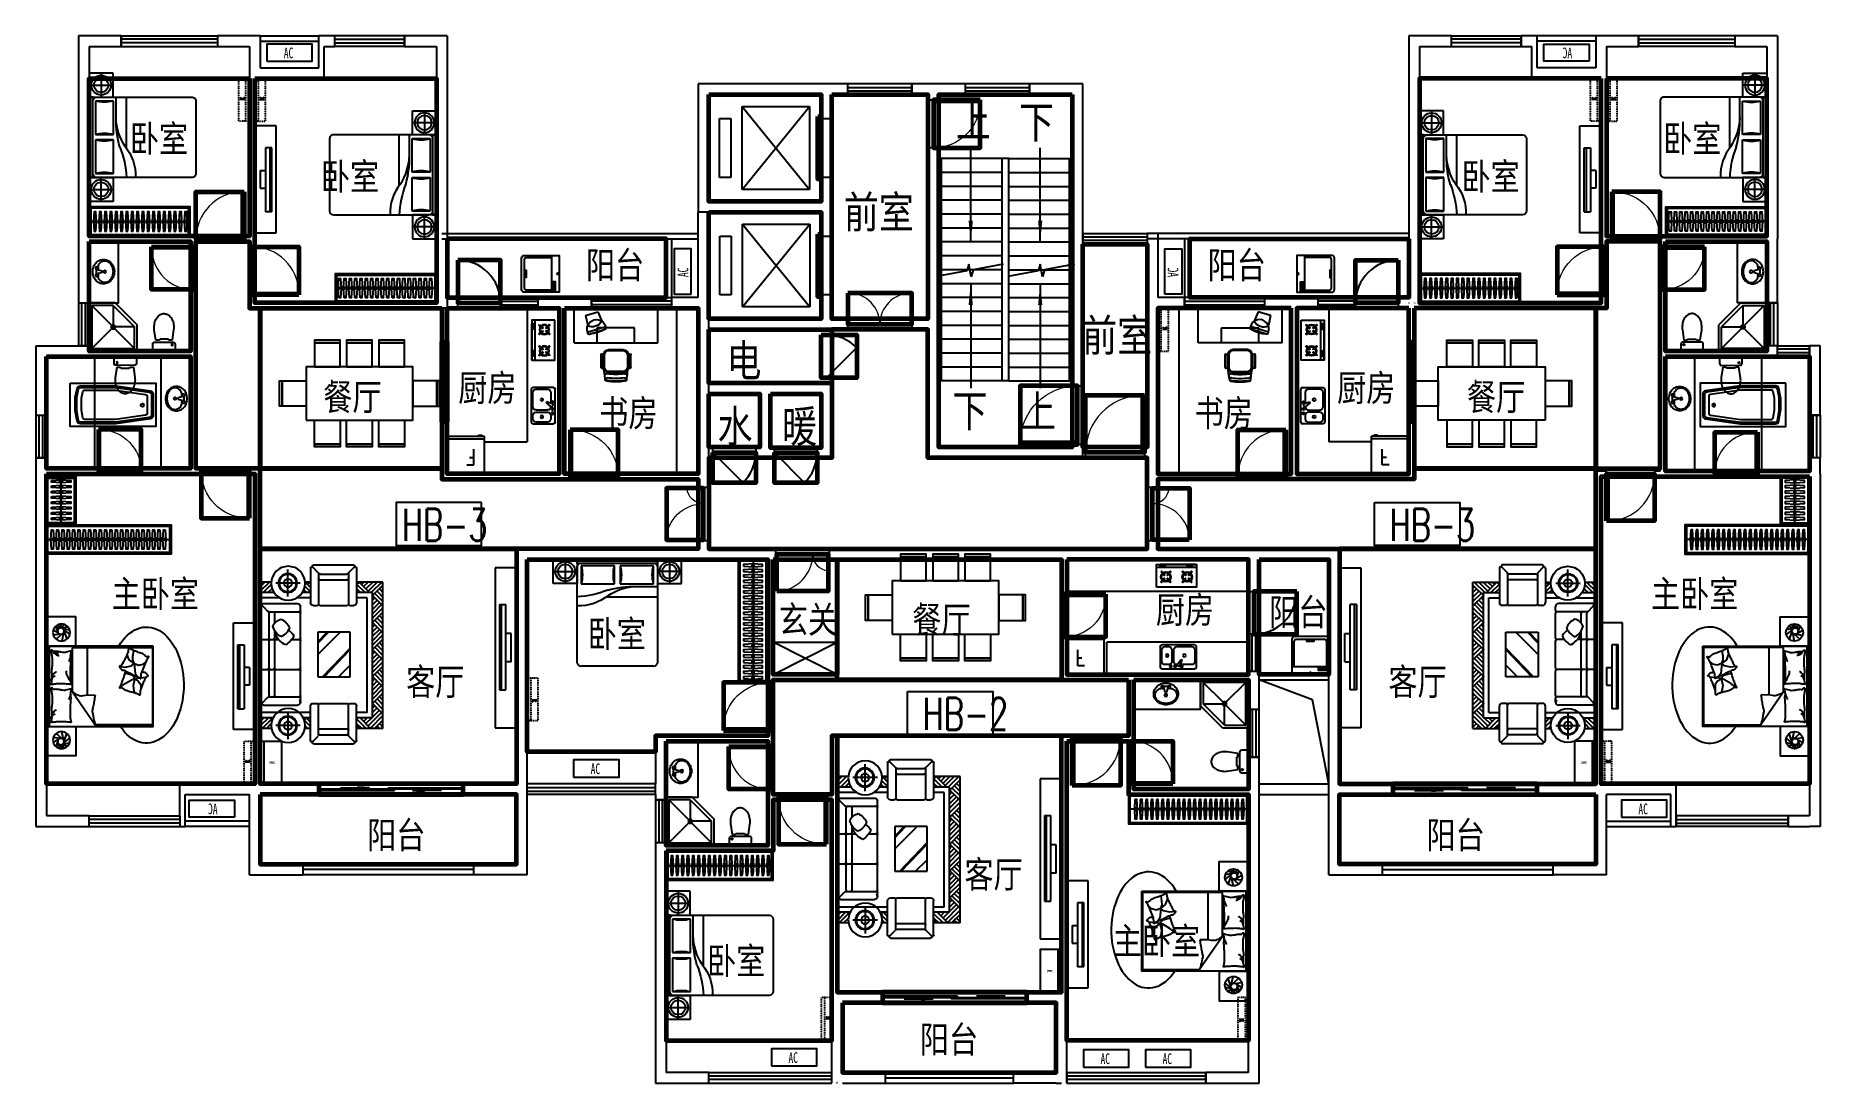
# Model space of a CAD drawing. Extents: x 4765935 to 4799335, y -1163545 to -1143942.
import ezdxf

# ---------------------------------------------------------------- set-up
doc = ezdxf.new("R2010")
doc.units = 0
doc.header["$MEASUREMENT"] = 0
doc.linetypes.add('HIDDEN', pattern=[0.375, 0.25, -0.125])
doc.layers.get('0').update_dxf_attribs({"linetype": 'CONTINUOUS'})
for name, color, linetype in [('BALCONY', 153, 'CONTINUOUS'), ('Balcony(阳台)', 11, 'CONTINUOUS'), ('Elec(电器)', 33, 'CONTINUOUS'), ('FURN', 8, 'CONTINUOUS'), ('Furniture(家具)', 8, 'CONTINUOUS'), ('I-FURN', 252, 'CONTINUOUS'), ('Lvtry(厨卫)', 136, 'CONTINUOUS'), ('SPACE', 7, 'CONTINUOUS'), ('STAIR', 3, 'CONTINUOUS'), ('Text(文字)', 7, 'CONTINUOUS'), ('WALL', 2, 'CONTINUOUS'), ('WINDOW', 4, 'CONTINUOUS')]:
    doc.layers.add(name, color=color, linetype=linetype)
doc.layers.add('GT_书房', color=205, linetype='CONTINUOUS', lineweight=60, true_color=0x8059a6)
for name, color, linetype, lineweight in [('GT_卧室', 1, 'CONTINUOUS', 60), ('GT_卫生间', 5, 'CONTINUOUS', 60), ('GT_厨房', 4, 'CONTINUOUS', 60), ('GT_客厅', 2, 'CONTINUOUS', 60), ('GT_楼梯', 130, 'CONTINUOUS', 60), ('GT_水机房', 170, 'CONTINUOUS', 60), ('GT_玄关', 40, 'CONTINUOUS', 60), ('GT_电机房', 210, 'CONTINUOUS', 60), ('GT_电梯', 150, 'CONTINUOUS', 60), ('GT_过道', 30, 'CONTINUOUS', 60), ('GT_门', 245, 'CONTINUOUS', 60), ('GT_阳台', 6, 'CONTINUOUS', 60), ('GT_风机房', 230, 'CONTINUOUS', 60), ('GT_餐厅', 3, 'CONTINUOUS', 60)]:
    doc.layers.add(name, color=color, linetype=linetype, lineweight=lineweight)
doc.styles.add('-黑体', font='simhei.ttf', dxfattribs={"width": 0.8})
doc.styles.add('_ZBHZ', font='simhei.ttf', dxfattribs={"width": 0.8})
doc.styles.add('DIM_FONT', font='SIMPLEX.shx', dxfattribs={"width": 0.8})
doc.styles.add('HZ', font='txt', dxfattribs={"bigfont": 'hztxt'})

msp = doc.modelspace()

# ---------------------------------------------------------------- texts
at = {"layer": 'SPACE', "style": '-黑体', "width": 0.8}
for s, p in [('上', (4783157, -1145834)), ('下', (4784339, -1145858)), (' 前室', (4780733, -1147543)), (' 前室', (4785194, -1149849)), ('电', (4778863, -1150320)), ('上', (4784375, -1151271)), ('水', (4778696, -1151552)), ('暖', (4779905, -1151552)), ('下', (4783094, -1151263))]:
    msp.add_text(s, height=600, dxfattribs=at).set_placement(p)
at = {"layer": 'Text(文字)'}
for s, height, style, width, p in [('卧室', 500, '-黑体', 0.8, (4767697, -1146118)), ('卧室', 500, '-黑体', 0.8, (4796393, -1146118)), ('卧室', 500, '-黑体', 0.8, (4771272, -1146826)), ('卧室', 500, '-黑体', 0.8, (4792619, -1146826)), ('阳台', 500, '-黑体', 0.8, (4776233, -1148483)), ('阳台', 500, '-黑体', 0.8, (4787868, -1148483)), ('厨房', 500, '-黑体', 0.8, (4773843, -1150780)), ('厨房', 500, '-黑体', 0.8, (4790291, -1150780)), ('餐厅', 500, '-黑体', 0.8, (4771317, -1150952)), ('餐厅', 500, '-黑体', 0.8, (4792721, -1150952)), ('书房', 500, '-黑体', 0.8, (4776482, -1151254)), ('书房', 500, '-黑体', 0.8, (4787626, -1151254)), ('HB-3', 600, 'HZ', 0.7, (4772788, -1153394, 0)), ('HB-3', 600, 'HZ', 0.7, (4791274, -1153394, 0)), ('主卧室', 500, '-黑体', 0.8, (4767355, -1154636, 0)), ('主卧室', 500, '-黑体', 0.8, (4796164, -1154636, 0)), ('玄关', 500, '-黑体', 0.8, (4779843, -1155117)), ('餐厅', 500, '-黑体', 0.8, (4782341, -1155117)), ('厨房', 500, '-黑体', 0.8, (4786899, -1154933)), ('阳台', 500, '-黑体', 0.8, (4789020, -1154976)), ('卧室', 500, '-黑体', 0.8, (4776265, -1155385)), ('客厅', 500, '-黑体', 0.8, (4772868, -1156282)), ('客厅', 500, '-黑体', 0.8, (4791252, -1156282)), ('HB-2', 600, 'HZ', 0.7, (4782534, -1156932, 0)), ('阳台', 500, '-黑体', 0.8, (4772138, -1159148)), ('阳台', 500, '-黑体', 0.8, (4791964, -1159148)), ('客厅', 500, '-黑体', 0.8, (4783317, -1159885)), ('主卧室', 500, '-黑体', 0.8, (4786092, -1161132, 0)), ('卧室', 500, '-黑体', 0.8, (4778500, -1161503)), ('阳台', 500, '-黑体', 0.8, (4782483, -1162974))]:
    msp.add_text(s, height=height, dxfattribs=dict(at, style=style, width=width)).set_placement(p)

# ---------------------------------------------------------------- blocks, each defined once
blk = doc.blocks.new('空调室外机2')
at = {"ltscale": 0.5}
blk.add_lwpolyline([(0, 0), (850, 0), (850, 320), (0, 320)], close=True, dxfattribs=at)
at = {"ltscale": 0.5, "style": '_ZBHZ', "width": 0.65}
blk.add_text('AC', height=200, dxfattribs=at).set_placement((319, 55))
blk = doc.blocks.new('双人床1')
at = {"layer": 'Furniture(家具)', "ltscale": 30}
for p, q in [((810815, -158427), (810365, -158427)), ((810365, -158427), (810365, -158877)), ((810590, -158447), (810590, -158857)), ((810815, -158877), (810815, -158427)), ((810365, -158877), (810365, -160377)), ((810438, -158877), (810365, -158877)), ((810365, -158877), (810815, -158877)), ((810385, -158652), (810796, -158652)), ((810435, -158877), (810435, -160377)), ((810484, -159576), (810484, -158949)), ((810484, -158949), (810821, -158949)), ((812293, -158877), (810508, -158877)), ((810821, -158949), (810821, -159576)), ((812365, -160305), (812365, -158949)), ((810821, -159576), (810484, -159576)), ((811062, -159431), (811062, -160377)), ((810484, -160305), (810484, -159678)), ((810484, -159678), (810821, -159678)), ((810821, -159678), (810821, -160305)), ((810869, -159979), (810869, -160377)), ((810821, -160305), (810484, -160305)), ((810438, -160377), (810365, -160377)), ((810365, -160827), (810365, -160377)), ((810365, -160377), (810815, -160377)), ((810385, -160602), (810796, -160602)), ((810508, -160377), (812293, -160377)), ((810590, -160807), (810590, -160397)), ((810815, -160377), (810815, -160827)), ((810815, -160827), (810365, -160827))]:
    blk.add_line(p, q, dxfattribs=at)
for centre, radius, start, end in [((810590, -158652), 185, 0, 359.7478), ((810590, -158652), 135, 0, 359.6531), ((810508, -158949), 72.3, 90, 180), ((810652, -158371), 602, 253.7398, 286.2602), ((809291, -158796), 1773, 338.5931, 357.384), ((810381, -158913), 852, 320.4539, 2.4327), ((812293, -158949), 72.3, 0, 90), ((810652, -160154), 602, 73.7398, 106.2602), ((812730, -159957), 1861, 163.9608, 180.6772), ((811937, -160033), 1069, 147.2925, 177.771), ((810652, -159100), 602, 253.7398, 286.2602), ((810508, -160305), 72.3, 180, 270), ((810652, -160883), 602, 73.7398, 106.2602), ((812293, -160305), 72.3, 270, 0), ((810590, -160602), 185, 0.2522, 0), ((810590, -160602), 135, 0.3469, 0)]:
    blk.add_arc(centre, radius, start, end, dxfattribs=at)
blk = doc.blocks.new('*U41')
blk.add_line((-970, -275), (1268, -275))
for points in [[(-1000, 0), (1298, 0), (1298, -550), (-1000, -550)], [(-970, -30), (1268, -30), (1268, -520), (-970, -520)]]:
    blk.add_lwpolyline(points, close=True)
at = {"elevation": 0}
for points in [[(-874, -95), (-862, -275), (-874, -455), (-906, -455), (-918, -275), (-906, -95)], [(-774, -95), (-762, -275), (-774, -455), (-806, -455), (-818, -275), (-806, -95)], [(-674, -95), (-662, -275), (-674, -455), (-706, -455), (-718, -275), (-706, -95)], [(-574, -95), (-562, -275), (-574, -455), (-606, -455), (-618, -275), (-606, -95)], [(-474, -95), (-462, -275), (-474, -455), (-506, -455), (-518, -275), (-506, -95)], [(-374, -95), (-362, -275), (-374, -455), (-406, -455), (-418, -275), (-406, -95)], [(-274, -95), (-262, -275), (-274, -455), (-306, -455), (-318, -275), (-306, -95)], [(-174, -95), (-162, -275), (-174, -455), (-206, -455), (-218, -275), (-206, -95)], [(-74, -95), (-62, -275), (-74, -455), (-106, -455), (-118, -275), (-106, -95)], [(26, -95), (38, -275), (26, -455), (-6, -455), (-18, -275), (-6, -95)], [(126, -95), (138, -275), (126, -455), (94, -455), (82, -275), (94, -95)], [(226, -95), (238, -275), (226, -455), (194, -455), (182, -275), (194, -95)], [(326, -95), (338, -275), (326, -455), (294, -455), (282, -275), (294, -95)], [(426, -95), (438, -275), (426, -455), (394, -455), (382, -275), (394, -95)], [(526, -95), (538, -275), (526, -455), (494, -455), (482, -275), (494, -95)], [(626, -95), (638, -275), (626, -455), (594, -455), (582, -275), (594, -95)], [(726, -95), (738, -275), (726, -455), (694, -455), (682, -275), (694, -95)], [(826, -95), (838, -275), (826, -455), (794, -455), (782, -275), (794, -95)], [(926, -95), (938, -275), (926, -455), (894, -455), (882, -275), (894, -95)], [(1026, -95), (1038, -275), (1026, -455), (994, -455), (982, -275), (994, -95)], [(1126, -95), (1138, -275), (1126, -455), (1094, -455), (1082, -275), (1094, -95)], [(1226, -95), (1238, -275), (1226, -455), (1194, -455), (1182, -275), (1194, -95)]]:
    blk.add_lwpolyline(points, close=True, dxfattribs=at)
at = {"ltscale": 15, "elevation": 0}
for points in [[(-894, -255), (-886, -255), (-886, -295), (-894, -295)], [(-794, -255), (-786, -255), (-786, -295), (-794, -295)], [(-694, -255), (-686, -255), (-686, -295), (-694, -295)], [(-594, -255), (-586, -255), (-586, -295), (-594, -295)], [(-494, -255), (-486, -255), (-486, -295), (-494, -295)], [(-394, -255), (-386, -255), (-386, -295), (-394, -295)], [(-294, -255), (-286, -255), (-286, -295), (-294, -295)], [(-194, -255), (-186, -255), (-186, -295), (-194, -295)], [(-94, -255), (-86, -255), (-86, -295), (-94, -295)], [(6, -255), (14, -255), (14, -295), (6, -295)], [(106, -255), (114, -255), (114, -295), (106, -295)], [(206, -255), (214, -255), (214, -295), (206, -295)], [(306, -255), (314, -255), (314, -295), (306, -295)], [(406, -255), (414, -255), (414, -295), (406, -295)], [(506, -255), (514, -255), (514, -295), (506, -295)], [(606, -255), (614, -255), (614, -295), (606, -295)], [(706, -255), (714, -255), (714, -295), (706, -295)], [(806, -255), (814, -255), (814, -295), (806, -295)], [(906, -255), (914, -255), (914, -295), (906, -295)], [(1006, -255), (1014, -255), (1014, -295), (1006, -295)], [(1106, -255), (1114, -255), (1114, -295), (1106, -295)], [(1206, -255), (1214, -255), (1214, -295), (1206, -295)]]:
    blk.add_lwpolyline(points, close=True, dxfattribs=at)
blk = doc.blocks.new('*U33')
for p, q in [((128, 210), (0, 210)), ((0, 210), (0, -210)), ((168, -170), (168, 170)), ((400, 181), (202, 152)), ((202, 152), (202, 90)), ((202, 90), (220, 82)), ((220, 82), (220, -80)), ((0, -210), (128, -210)), ((220, -80), (202, -85)), ((202, -85), (202, -152)), ((202, -152), (398, -181))]:
    blk.add_line(p, q)
blk.add_circle((118, 154), 14.5)
for centre, radius, start, end in [((128, 170), 40, 360, 90), ((446, -168), 352, 90.2924, 97.7689), ((446, -168), 352, 73.6387, 90.2924), ((470, -85), 266, 54.4566, 73.6387), ((508, -33), 201, 30.1295, 54.4566), ((565, 1), 135, 0.2924, 30.1295), ((565, 1), 135, 330.4554, 0.2924), ((128, -170), 40, 270, 360), ((444, 168), 352, 262.5124, 270.2924), ((444, 168), 352, 270.2924, 286.9462), ((469, 85), 266, 286.9462, 306.1283), ((507, 33), 201, 306.1283, 330.4554)]:
    blk.add_arc(centre, radius, start, end)
blk = doc.blocks.new('*U36')
at = {"color": 0, "linetype": 'ByBlock'}
for p, q in [((-32, -173), (-93, -173)), ((38, -135), (-39, -135)), ((-13, -249), (-38, -148)), ((13, -249), (-13, -249)), ((38, -148), (13, -249)), ((92, -173), (31, -173))]:
    blk.add_line(p, q, dxfattribs=at)
at = {"color": 0, "linetype": 'ByBlock', "extrusion": (0, 0, -1)}
for centre, major_axis, start_param, end_param in [((-47, -275), (-128, 128), 5.495273, 5.931345), ((-47, -275), (128, 128), 3.488405, 3.924477), ((-24, -285), (146, 146), 4.360549, 4.768631), ((-88, -300), (81.8, 81.8), 3.924477, 4.429073), ((-88, -300), (-81.8, 81.8), 4.990678, 5.495273), ((-45, -323), (-116, 116), 5.999869, 6.422569), ((-10, -302), (-162, 162), 0.056242, 0.430098), ((-18, -360), (148, 148), -1.431413, -1.379657), ((-92, -249), (53.9, 53.9), -1.379657, -0.787912), ((0, -328), (-181, 181), 0.430098, 0.782884), ((-64, -148), (-18, 18), 3.924477, 10.207662), ((0, -300), (-18, 18), 3.924477, 10.207662), ((0, -328), (-181, 181), 0.782885, 1.135671), ((63, -147), (-18, 18), 3.924477, 10.207662), ((10, -302), (-162, 162), 1.135671, 1.509527), ((92, -249), (53.9, 53.9), -0.787912, -0.224872), ((45, -323), (-116, 116), 1.345924, 1.849085), ((24, -285), (-146, 146), 1.509527, 1.917609), ((88, -300), (-81.8, 81.8), 1.849085, 2.353681), ((88, -300), (81.8, 81.8), 0.782884, 1.28748), ((47, -274), (128, 128), 0.346813, 0.782885), ((47, -274), (-128, 128), 2.353681, 2.789753), ((-25, -264), (-146, 146), 4.65112, 5.059202), ((-45, -277), (-116, 116), 4.567978, 4.990678), ((-10, -247), (-162, 162), 4.277264, 4.65112), ((-18, -240), (148, 148), 2.654889, 2.997182), ((0, -221), (-181, 181), 3.924477, 4.277264), ((0, -182), (191, 191), 2.353681, 2.654889), ((0, -182), (-191, 191), 3.623269, 3.924477), ((0, -221), (-181, 181), 3.571691, 3.924477), ((18, -240), (148, 148), 1.71018, 2.052473), ((9, -247), (-162, 162), 3.197835, 3.57169), ((45, -277), (-116, 116), 2.858276, 3.280976), ((24, -264), (146, 146), 1.218956, 1.627038)]:
    blk.add_ellipse(centre, major_axis=major_axis, ratio=1, start_param=start_param, end_param=end_param, dxfattribs=at)
blk = doc.blocks.new('A$C549F0D6A')
at = {"layer": 'Furniture(家具)', "linetype": 'ByBlock'}
for points in [[(0, 525), (480, 525), (480, 75), (0, 75), (0, 525)], [(480, 75), (480, 25), (0, 25), (0, 75), (480, 75)]]:
    blk.add_lwpolyline(points, dxfattribs=at)
blk = doc.blocks.new('czd')
at = {"layer": 'Furniture(家具)', "linetype": 'ByBlock'}
blk.add_lwpolyline([(254292, -42312), (254292, -40312), (255292, -40312), (255292, -42312)], close=True, dxfattribs=at)
at = {"layer": 'Furniture(家具)', "color": 191}
for p, rotation in [((255032, -39787), 180), ((255817, -40952), 90), ((255817, -41552), 90), ((255817, -42152), 90)]:
    blk.add_blockref('A$C549F0D6A', p, dxfattribs=dict(at, rotation=rotation))
at = {"layer": 'Furniture(家具)', "color": 191, "xscale": -1, "rotation": 270}
for p in [(253767, -40952), (253767, -41552), (253767, -42152)]:
    blk.add_blockref('A$C549F0D6A', p, dxfattribs=at)
at = {"layer": 'Furniture(家具)', "color": 191, "xscale": -1}
blk.add_blockref('A$C549F0D6A', (255032, -42837), dxfattribs=at)
blk = doc.blocks.new('65478678-')
at = {"layer": 'Furniture(家具)'}
for p, q in [((0, -90), (90, 0)), ((0, -6), (6, 0)), ((0, -209), (0, 0)), ((0, 0), (2740, 0)), ((166, 0), (198, -32)), ((198, -262), (198, 0)), ((297, -367), (297, 0)), ((1048, 0), (465, 0)), ((1608, 0), (1098, 0)), ((2241, 0), (1659, 0)), ((2442, -943), (2442, 0)), ((2541, -71), (2612, 0)), ((2541, -242), (2541, 0)), ((2688, 0), (2740, -51)), ((2740, -214), (2740, 0)), ((0, -174), (170, -4)), ((19, -752), (19, -292)), ((48, -210), (198, -60)), ((119, -223), (198, -144)), ((128, -214), (148, -234)), ((170, -172), (198, -201)), ((404, -61), (404, -701)), ((404, -61), (404, -65)), ((447, -43), (567, -162)), ((556, -162), (556, -730)), ((556, -306), (556, -755)), ((763, -278), (581, -278)), ((1048, -170), (584, -170)), ((1048, -278), (917, -278)), ((1073, -25), (1073, -344)), ((1073, -195), (1073, -262)), ((1608, -170), (1098, -170)), ((1608, -278), (1098, -278)), ((1634, -25), (1634, -730)), ((1634, -182), (1634, -257)), ((2122, -170), (1659, -170)), ((2125, -278), (1659, -278)), ((2150, -162), (2150, -730)), ((2259, -43), (2157, -145)), ((2302, -61), (2302, -701)), ((2541, -155), (2692, -4)), ((2541, -239), (2734, -46)), ((2541, -185), (2582, -225)), ((2579, -214), (2558, -234)), ((2649, -210), (2740, -120)), ((2687, -752), (2687, -292)), ((2732, -212), (2740, -204)), ((272, -522), (-234, -522)), ((1073, -591), (1073, -730)), ((2435, -522), (2940, -522)), ((-276, -986), (-174, -1088)), ((-258, -943), (382, -943)), ((0, -951), (0, -842)), ((0, -843), (2, -845)), ((0, -847), (2, -845)), ((0, -931), (44, -887)), ((2, -845), (5, -842)), ((2, -845), (100, -943)), ((72, -943), (86, -929)), ((78, -838), (184, -943)), ((144, -819), (198, -873)), ((198, -951), (198, -790)), ((297, -951), (297, -684)), ((436, -997), (436, -1070)), ((531, -755), (458, -755)), ((1048, -755), (581, -755)), ((1608, -755), (1098, -755)), ((2125, -755), (1659, -755)), ((2248, -755), (2175, -755)), ((2270, -997), (2270, -1070)), ((2965, -943), (2324, -943)), ((2541, -943), (2541, -809)), ((2541, -828), (2554, -815)), ((2541, -862), (2622, -943)), ((2541, -912), (2566, -887)), ((2568, -851), (2590, -829)), ((2592, -829), (2706, -943)), ((2635, -943), (2621, -929)), ((2690, -843), (2740, -892)), ((2705, -845), (2702, -842)), ((2706, -843), (2705, -845)), ((2706, -847), (2705, -845)), ((2740, -943), (2740, -838)), ((2982, -986), (2881, -1088)), ((-319, -1004), (-319, -1746)), ((-157, -1095), (411, -1095)), ((-149, -1123), (-149, -1626)), ((-42, -1120), (-42, -1629)), ((436, -1120), (436, -1629)), ((935, -1081), (1772, -1081)), ((1353, -1081), (935, -1499)), ((935, -1683), (935, -1081)), ((1146, -1081), (935, -1282)), ((1117, -1081), (935, -1255)), ((1772, -1170), (1237, -1683)), ((1772, -1198), (1265, -1683)), ((1772, -1081), (1772, -1683)), ((2270, -1120), (2270, -1629)), ((2863, -1095), (2296, -1095)), ((2748, -1120), (2748, -1629)), ((2856, -1123), (2856, -1626)), ((3025, -1004), (3025, -1746)), ((-276, -1763), (-157, -1644)), ((-157, -1654), (411, -1654)), ((-157, -1654), (411, -1654)), ((-13, -1654), (436, -1654)), ((1772, -1466), (1557, -1683)), ((2720, -1654), (2270, -1654)), ((2863, -1654), (2296, -1654)), ((2863, -1654), (2296, -1654)), ((2982, -1763), (2863, -1644)), ((-258, -1806), (382, -1806)), ((0, -1862), (0, -1806)), ((0, -1852), (2, -1854)), ((0, -1856), (2, -1854)), ((0, -2300), (0, -1862)), ((0, -1940), (44, -1896)), ((0, -2024), (86, -1938)), ((0, -2108), (128, -1980)), ((2, -1854), (49, -1806)), ((2, -1854), (198, -2050)), ((44, -1812), (198, -1966)), ((122, -1806), (198, -1882)), ((198, -2104), (198, -1806)), ((297, -2005), (297, -1806)), ((2442, -2003), (297, -2003)), ((436, -1679), (436, -1752)), ((1772, -1683), (935, -1683)), ((2270, -1679), (2270, -1752)), ((2965, -1806), (2324, -1806)), ((2442, -2003), (2442, -1806)), ((2541, -2102), (2541, -1806)), ((2541, -1871), (2740, -2069)), ((2541, -1921), (2566, -1896)), ((2541, -2005), (2608, -1938)), ((2541, -2089), (2650, -1980)), ((2561, -1806), (2740, -1985)), ((2645, -1806), (2740, -1901)), ((2705, -1854), (2657, -1806)), ((2706, -1852), (2705, -1854)), ((2706, -1856), (2705, -1854)), ((2706, -1868), (2706, -1806)), ((2740, -2300), (2740, -1806)), ((0, -2192), (170, -2022)), ((0, -2276), (198, -2078)), ((2740, -2300), (0, -2300)), ((60, -2300), (254, -2106)), ((86, -2274), (111, -2300)), ((128, -2232), (195, -2300)), ((170, -2190), (280, -2300)), ((2541, -2102), (198, -2102)), ((212, -2148), (364, -2300)), ((250, -2102), (254, -2106)), ((254, -2106), (258, -2102)), ((254, -2106), (448, -2300)), ((296, -2148), (342, -2102)), ((338, -2190), (426, -2102)), ((380, -2232), (511, -2102)), ((422, -2274), (595, -2102)), ((481, -2300), (679, -2102)), ((565, -2300), (758, -2106)), ((590, -2274), (616, -2300)), ((632, -2232), (700, -2300)), ((674, -2190), (784, -2300)), ((716, -2148), (868, -2300)), ((754, -2102), (758, -2106)), ((758, -2106), (763, -2102)), ((758, -2106), (952, -2300)), ((800, -2148), (847, -2102)), ((842, -2190), (931, -2102)), ((885, -2232), (1015, -2102)), ((927, -2274), (1099, -2102)), ((985, -2300), (1183, -2102)), ((1069, -2300), (1263, -2106)), ((1095, -2274), (1120, -2300)), ((1137, -2232), (1204, -2300)), ((1179, -2190), (1288, -2300)), ((1221, -2148), (1373, -2300)), ((1258, -2102), (1263, -2106)), ((1263, -2106), (1267, -2102)), ((1263, -2106), (1457, -2300)), ((1305, -2148), (1351, -2102)), ((1347, -2190), (1435, -2102)), ((1389, -2232), (1520, -2102)), ((1431, -2274), (1604, -2102)), ((1490, -2300), (1688, -2102)), ((1574, -2300), (1767, -2106)), ((1599, -2274), (1625, -2300)), ((1641, -2232), (1709, -2300)), ((1683, -2190), (1793, -2300)), ((1725, -2148), (1877, -2300)), ((1763, -2102), (1767, -2106)), ((1767, -2106), (1772, -2102)), ((1767, -2106), (1961, -2300)), ((1809, -2148), (1856, -2102)), ((1851, -2190), (1940, -2102)), ((1893, -2232), (2024, -2102)), ((1936, -2274), (2108, -2102)), ((1994, -2300), (2192, -2102)), ((2078, -2300), (2272, -2106)), ((2104, -2274), (2129, -2300)), ((2146, -2232), (2213, -2300)), ((2188, -2190), (2297, -2300)), ((2230, -2148), (2382, -2300)), ((2267, -2102), (2272, -2106)), ((2272, -2106), (2276, -2102)), ((2272, -2106), (2466, -2300)), ((2314, -2148), (2360, -2102)), ((2356, -2190), (2444, -2102)), ((2398, -2232), (2528, -2102)), ((2440, -2274), (2692, -2022)), ((2498, -2300), (2734, -2064)), ((2583, -2300), (2740, -2143)), ((2608, -2274), (2634, -2300)), ((2650, -2232), (2718, -2300)), ((2692, -2190), (2740, -2237)), ((2734, -2148), (2740, -2153))]:
    blk.add_line(p, q, dxfattribs=at)
for centre, radius in [((23, -526), 317), ((2684, -526), 317), ((19, -518), 176), ((19, -518), 161), ((19, -522), 74.9), ((2687, -518), 176), ((2687, -518), 161), ((2687, -522), 74.9)]:
    blk.add_circle(centre, radius, dxfattribs=at)
for centre, radius, start, end in [((465, -25), 25.2, 90, 225), ((1048, -25), 25.2, 0, 90), ((1098, -25), 25.2, 90, 180), ((1608, -25), 25.2, 0, 90), ((1659, -25), 25.2, 90, 180), ((2241, -25), 25.2, 315, 90), ((429, -61), 25.2, 45, 180), ((531, -162), 25.2, 0, 45), ((581, -252), 25.2, 180, 270), ((584, -145), 25.2, 225, 270), ((584, -145), 25.2, 225, 270), ((893, -432), 202, 107.5996, 169.2984), ((756, -533), 302, 28.3291, 76.3199), ((1032, -367), 89, 117.338, 141.7635), ((780, -680), 445, 26.9689, 61.7217), ((1048, -145), 25.2, 270, 0), ((1048, -252), 25.2, 270, 0), ((1098, -145), 25.2, 180, 270), ((1098, -252), 25.2, 180, 270), ((1608, -145), 25.2, 270, 0), ((1608, -252), 25.2, 270, 0), ((1659, -145), 25.2, 180, 270), ((1659, -252), 25.2, 180, 270), ((2122, -145), 25.2, 270, 315), ((2125, -252), 25.2, 270, 0), ((2175, -162), 25.2, 135, 180), ((2277, -61), 25.2, 0, 135), ((966, -271), 298, 204.3984, 248.8225), ((757, -280), 287, 290.7806, 337.6111), ((1166, -362), 315, 213.3991, 239.1855), ((796, -220), 462, 296.7413, 325.384), ((-294, -1004), 25.2, 45, 180), ((-258, -968), 25.2, 90, 225), ((382, -997), 53.9, 0, 90), ((458, -701), 53.9, 180, 270), ((531, -730), 25.2, 270, 0), ((581, -730), 25.2, 180, 270), ((1048, -730), 25.2, 270, 0), ((1098, -730), 25.2, 180, 270), ((1608, -730), 25.2, 270, 0), ((1659, -730), 25.2, 180, 270), ((2125, -730), 25.2, 270, 0), ((2175, -730), 25.2, 180, 270), ((2196, -730), 25.2, 270, 0), ((2246, -730), 25.2, 180, 270), ((2248, -701), 53.9, 270, 0), ((2324, -997), 53.9, 90, 180), ((2965, -968), 25.2, 315, 90), ((3000, -1004), 25.2, 360, 135), ((-157, -1070), 25.2, 225, 270), ((-175, -1123), 25.2, 0, 45), ((-67, -1120), 25.2, 0, 90), ((411, -1070), 25.2, 270, 0), ((411, -1120), 25.2, 0, 90), ((2296, -1070), 25.2, 180, 270), ((2296, -1120), 25.2, 90, 180), ((2773, -1120), 25.2, 90, 180), ((2881, -1123), 25.2, 135, 180), ((2863, -1070), 25.2, 270, 315), ((-157, -1679), 25.2, 90, 135), ((-175, -1626), 25.2, 315, 0), ((-175, -1626), 25.2, 315, 0), ((-67, -1629), 25.2, 270, 0), ((411, -1629), 25.2, 270, 0), ((411, -1679), 25.2, 0, 90), ((2296, -1629), 25.2, 180, 270), ((2296, -1679), 25.2, 90, 180), ((2773, -1629), 25.2, 180, 270), ((2881, -1626), 25.2, 180, 225), ((2881, -1626), 25.2, 180, 225), ((2863, -1679), 25.2, 45, 90), ((-294, -1746), 25.2, 180, 315), ((-258, -1781), 25.2, 135, 270), ((382, -1752), 53.9, 270, 0), ((2324, -1752), 53.9, 180, 270), ((2965, -1781), 25.2, 270, 45), ((3000, -1746), 25.2, 225, 360)]:
    blk.add_arc(centre, radius, start, end, dxfattribs=at)
blk = doc.blocks.new('A$C70683468')
for p, q in [((535, -175), (535, 1325)), ((971, 678), (1398, 1296)), ((2450, 1296), (1398, 1296)), ((2470, -130), (2470, 1276)), ((971, 678), (971, -130)), ((1243, -130), (1243, 740)), ((2122, 661), (2142, 697)), ((1851, 602), (1954, 523)), ((2041, 353), (1953, 333)), ((1954, 523), (2085, 448)), ((2099, 373), (2041, 353)), ((2085, 448), (2140, 430)), ((2140, 430), (2099, 373)), ((2109, 559), (2122, 661)), ((2140, 430), (2109, 559)), ((2127, 149), (2146, 335)), ((2140, 430), (2203, 480)), ((2140, 430), (2234, 418)), ((2146, 335), (2182, 385)), ((2182, 385), (2191, 397)), ((2203, 480), (2251, 545)), ((2249, 417), (2344, 405)), ((2251, 545), (2251, 638)), ((1850, 206), (1954, 219)), ((1954, 219), (2076, 194)), ((2034, 80), (1997, -15)), ((2127, 149), (2034, 80)), ((2076, 194), (2127, 149)), ((2127, 149), (2100, 82)), ((2100, 82), (2103, 13)), ((2103, 13), (2120, -85)), ((2127, 149), (2210, 180)), ((2210, 180), (2292, 159)), ((2292, 159), (2355, 106)), ((991, -150), (2450, -150)), ((1997, -15), (2000, -39)), ((2120, -85), (2127, -88))]:
    blk.add_line(p, q)
blk.add_lwpolyline([(2482, -175), (482, -175), (482, 1325), (2482, 1325)], close=True)
for points in [[(609, 635, -0.263368), (590, 607, -0.494818), (571, 616, -0.049225), (570, 634, -0.036831), (571, 657, -0.031893), (580, 695, 0.035782), (587, 729, 0.032941), (592, 819, 0.026564), (587, 930, 0.017905), (581, 968, -0.033397), (579, 988, -0.03204), (580, 1025, 0.018442), (583, 1089, 0.010837), (582, 1154, 0.014624), (579, 1202, 0.111249), (572, 1225, -0.153708), (568, 1241, -0.076444), (569, 1249, -0.215512), (571, 1251, -0.585858), (574, 1248, 0.363489), (577, 1243, 0.191716), (589, 1243, -0.129675), (605, 1245, -0.01735), (622, 1242, 0.019326), (637, 1240, 0.018818), (705, 1233, 0.021828), (765, 1232, 0.006204), (799, 1233, 0.001963), (905, 1240, 0.028341), (942, 1244, -0.117014), (950, 1243, -0.36606), (951, 1242, -0.03973), (949, 1228, -0.048309), (943, 1215, 0.062981), (939, 1204, 0.04058), (936, 1180, 0.014345), (934, 1114, 0.005484), (934, 988, 0.007153), (937, 892, 0.008762), (940, 850, -0.008153), (943, 804, -0.06251), (939, 747, 0.078669), (937, 701, 0.047825), (941, 679, -0.034494), (949, 648, -0.023571), (952, 623, -0.510228), (950, 622), (920, 629), (838, 650, 0.073041), (818, 652, 0.023305), (757, 646, 0.018299), (734, 642, -0.01097), (696, 635, -0.042281), (662, 632, -0.027201), (609, 635)], [(577, 1191, 0.088153), (581, 1156, 0.088153), (596, 1125, 0.077547), (617, 1103, 0.077547), (645, 1089)], [(583, 1109, 0.027842), (593, 1085, 0.048685), (601, 1072, 0.023666), (626, 1044, 0.031223), (646, 1025, 0.046801), (654, 1020, 0.023191), (671, 1012)], [(1394, 739, 0.007867), (1376, 856, 0.009508), (1358, 953, 0.006616), (1344, 1018, -0.023828), (1340, 1036, -0.080713), (1341, 1055, -0.009591), (1373, 1208, -0.013133), (1381, 1241, -0.007859), (1398, 1296)], [(936, 725, 0.009729), (927, 753, 0.009729), (917, 779, 0.007971), (908, 801, 0.007971), (898, 823)], [(971, 678, -0.085272), (1081, 741, -0.124044), (1168, 751), (1264, 737), (1394, 739)], [(1963, 289, 0.025626), (1960, 300, 0.0108), (1918, 430, 0.00456), (1887, 517, 0.01125), (1873, 552, 0.069394), (1862, 571, -0.079756), (1853, 588, -0.106399), (1851, 602, -0.328642), (1854, 606, -0.299547), (1860, 604, 0.189917), (1869, 598, 0.033518), (1880, 597, 0.075627), (1884, 598, 0.053489), (1892, 601, 0.017838), (1914, 613, 0.038394), (1938, 630, -0.059529), (1954, 640, -0.035943), (1981, 651, -0.011245), (2067, 677, -0.006203), (2106, 687, 0.010783), (2129, 693, 0.019485), (2142, 697, 0.005062), (2193, 717, 0.101392), (2218, 734, -0.223768), (2231, 739, -0.25558), (2236, 736, -0.081563), (2241, 720, -0.071805), (2241, 703, 0.069985), (2241, 685, 0.03546), (2254, 626, 0.029432), (2279, 557, 0.001554), (2293, 523, -0.00152), (2308, 489, -0.004735), (2323, 454, 0.00382), (2341, 410, 0.296001), (2373, 388, -0.649774), (2382, 367, -0.02319), (2377, 362, 0.0288), (2374, 359, 0.005727), (2368, 352, -0.004358), (2360, 343, -0.027528), (2343, 326, -0.046214), (2332, 318, -0.194121), (2315, 315, 0.133719), (2291, 314, 0.005779), (2269, 306, 0.008882)], [(609, -74, -0.263368), (590, -102, -0.494818), (571, -93, -0.049225), (570, -75, -0.036831), (571, -52, -0.031893), (580, -14, 0.035782), (587, 20, 0.032941), (592, 110, 0.026564), (587, 221, 0.017905), (581, 258, -0.033397), (579, 279, -0.03204), (580, 316, 0.018442), (583, 380, 0.010837), (582, 445, 0.014624), (579, 493, 0.111249), (572, 515, -0.153708), (568, 532, -0.076444), (569, 540, -0.215512), (571, 542, -0.585858), (574, 539, 0.363489), (577, 534, 0.191716), (589, 534, -0.129675), (605, 536, -0.01735), (622, 533, 0.019326), (637, 530, 0.018818), (705, 524, 0.021828), (765, 523, 0.006204), (799, 524, 0.001963), (905, 530, 0.028341), (942, 535, -0.117014), (950, 534, -0.36606), (951, 533, -0.03973), (949, 519, -0.048309), (943, 505, 0.062981), (939, 495, 0.04058), (936, 471, 0.014345), (934, 404, 0.005484), (934, 279, 0.007153), (937, 183, 0.008762), (940, 140, -0.008153), (943, 95, -0.06251), (939, 38, 0.078669), (937, -8, 0.047825), (941, -30, -0.034494), (949, -61, -0.023571), (952, -87, -0.510228), (950, -88), (920, -80), (838, -59, 0.073041), (818, -57, 0.023305), (757, -63, 0.018299), (734, -67, -0.01097), (696, -75, -0.042281), (662, -77, -0.027201), (609, -75)], [(577, 481, 0.088153), (581, 447, 0.088153), (596, 416, 0.077547), (617, 394, 0.077547), (645, 380)], [(583, 400, 0.027842), (593, 376, 0.048685), (601, 363, 0.023666), (626, 335, 0.031223), (646, 316, 0.046801), (654, 311, 0.023191), (671, 303)], [(937, 485, 0.016108), (911, 446, 0.024599), (896, 420, 0.009477), (873, 370, 0.015937), (860, 341, 0.072521), (857, 324, 0.033339), (857, 288)], [(609, -75, -0.077379), (634, -40, -0.077379), (669, -14, -0.047525), (694, -4, -0.047525), (720, 1)], [(936, 16, 0.009729), (927, 43, 0.009729), (917, 70, 0.007971), (908, 92, 0.007971), (898, 113)], [(625, -76, -0.05369), (638, -62, -0.070312), (650, -54, -0.015448), (659, -50, -0.013244), (669, -46, -0.082127), (687, -43, -0.064164), (710, -46)]]:
    blk.add_lwpolyline(points, format="xyb")
blk.add_lwpolyline([(2065, -117, 0.101392), (2041, -136, -0.223768), (2028, -142, -0.25558), (2024, -139, -0.081563), (2017, -124, -0.071805), (2016, -107, 0.069985), (2014, -89, 0.03546), (1997, -31, 0.029432), (1967, 36, 0.001554), (1950, 68, -0.00152), (1933, 101, -0.004735), (1916, 135, 0.00382), (1894, 177, 0.296001), (1860, 197, -0.649774), (1850, 217, -0.02319), (1854, 222, 0.0288), (1857, 226, 0.005727), (1863, 233, -0.004358), (1869, 242, -0.027528), (1885, 261, -0.046214), (1896, 270, -0.194121), (1912, 274, 0.133719), (1936, 277, 0.011505), (1978, 296, 0.008882), (2032, 322, 0.012426), (2101, 359, -0.033612), (2126, 372), (2183, 395), (2226, 413, 0.224341), (2239, 427, -0.722772), (2248, 427, -0.103513), (2249, 424, 0.053465), (2249, 416, 0.030109), (2254, 393, -0.031436), (2258, 371, -0.05324), (2259, 356, 0.05518), (2259, 342, 0.056271), (2266, 316, 0.0108), (2317, 191, 0.00456), (2355, 106, 0.01125), (2371, 72, 0.069394), (2384, 54, -0.079756), (2394, 38, -0.106399), (2398, 24, -0.328642), (2394, 19, -0.299547), (2388, 21, 0.189917), (2379, 26, 0.033518), (2368, 26, 0.075627), (2364, 25, 0.053489), (2356, 22, 0.017838), (2335, 8, 0.038394), (2312, -11, -0.059529), (2297, -22, -0.035943), (2272, -35, -0.011245), (2188, -67, -0.006203), (2149, -80, 0.010783), (2127, -88, 0.019485), (2114, -94, 0.005062)], format="xyb", close=True)
for centre, start, end in [((2450, 1276), 0, 90), ((991, -130), 180, 270), ((1223, -130), 270, 0), ((2450, -130), 270, 0)]:
    blk.add_arc(centre, 20, start, end)
blk.add_ellipse((2355, 553), major_axis=(0, 1086), ratio=0.642246, start_param=2.306068, end_param=7.0631)
at = {"style": 'DIM_FONT', "width": 0.8, "flags": 9}
for tag in ['YSIZE', 'XSIZE']:
    blk.add_attdef(tag, (482, -175), '', height=0.5, rotation=90, dxfattribs=at)
blk = doc.blocks.new('A$C40EC27B7')
at = {"layer": 'I-FURN'}
for p, q in [((229, 2294, 0), (129, 2353, 0)), ((212, 2329, 0), (177, 2428, 0)), ((222, 2370, 0), (233, 2460, 0)), ((255, 2393, 0), (290, 2468, 0)), ((274, 2396, 0), (341, 2457, 0)), ((295, 2391, 0), (395, 2422, 0)), ((308, 2383, 0), (435, 2358, 0)), ((325, 2360, 0), (439, 2273, 0)), ((256, 2278, 0), (130, 2261, 0)), ((297, 2281, 0), (184, 2182, 0)), ((323, 2305, 0), (288, 2148, 0)), ((331, 2328, 0), (385, 2185, 0)), ((256, 325, 0), (130, 342, 0)), ((297, 321, 0), (184, 420, 0)), ((323, 297, 0), (288, 455, 0)), ((331, 274, 0), (385, 418, 0)), ((229, 309, 0), (129, 250, 0)), ((212, 274, 0), (177, 175, 0)), ((222, 232, 0), (233, 143, 0)), ((255, 209, 0), (290, 135, 0)), ((274, 207, 0), (341, 146, 0)), ((295, 212, 0), (395, 181, 0)), ((308, 219, 0), (435, 245, 0)), ((325, 242, 0), (439, 330, 0))]:
    blk.add_line(p, q, dxfattribs=at)
at = {"layer": 'I-FURN', "elevation": 0}
for points in [[(0, 2603), (0, 2053), (550, 2053), (550, 2603)], [(0, 0), (0, 550), (550, 550), (550, 0)]]:
    blk.add_lwpolyline(points, close=True, dxfattribs=at)
at = {"layer": 'I-FURN'}
for centre, radius in [((283, 2308, 0), 160), ((271, 2336, 0), 60), ((283, 295, 0), 160), ((271, 267, 0), 60)]:
    blk.add_circle(centre, radius, dxfattribs=at)
at = {"layer": 'I-FURN', "rotation": 1.24245443e-08}
blk.add_blockref('A$C70683468', (-482, 725, 0), dxfattribs=at)
at = {"layer": 'I-FURN', "width": 0.8, "flags": 9}
for tag in ['YSIZE', 'XSIZE']:
    blk.add_attdef(tag, (283, 2308, 0), '', height=0.5, rotation=0, dxfattribs=at)
at = {"layer": 'I-FURN', "oblique": -180, "text_generation_flag": 4, "width": 0.8, "flags": 9}
for tag in ['YSIZE', 'XSIZE']:
    blk.add_attdef(tag, (283, 295, 0), '', height=0.5, rotation=0, dxfattribs=at)
blk = doc.blocks.new('A$C798D17D8')
blk.add_blockref('A$C40EC27B7', (0, 0, 0))
blk = doc.blocks.new('*U42')
blk.add_line((-970, -275), (1220, -275))
for points in [[(-1000, 0), (1250, 0), (1250, -550), (-1000, -550)], [(-970, -30), (1220, -30), (1220, -520), (-970, -520)]]:
    blk.add_lwpolyline(points, close=True)
at = {"elevation": 0}
for points in [[(-874, -95), (-862, -275), (-874, -455), (-906, -455), (-918, -275), (-906, -95)], [(-774, -95), (-762, -275), (-774, -455), (-806, -455), (-818, -275), (-806, -95)], [(-674, -95), (-662, -275), (-674, -455), (-706, -455), (-718, -275), (-706, -95)], [(-574, -95), (-562, -275), (-574, -455), (-606, -455), (-618, -275), (-606, -95)], [(-474, -95), (-462, -275), (-474, -455), (-506, -455), (-518, -275), (-506, -95)], [(-374, -95), (-362, -275), (-374, -455), (-406, -455), (-418, -275), (-406, -95)], [(-274, -95), (-262, -275), (-274, -455), (-306, -455), (-318, -275), (-306, -95)], [(-174, -95), (-162, -275), (-174, -455), (-206, -455), (-218, -275), (-206, -95)], [(-74, -95), (-62, -275), (-74, -455), (-106, -455), (-118, -275), (-106, -95)], [(26, -95), (38, -275), (26, -455), (-6, -455), (-18, -275), (-6, -95)], [(126, -95), (138, -275), (126, -455), (94, -455), (82, -275), (94, -95)], [(226, -95), (238, -275), (226, -455), (194, -455), (182, -275), (194, -95)], [(326, -95), (338, -275), (326, -455), (294, -455), (282, -275), (294, -95)], [(426, -95), (438, -275), (426, -455), (394, -455), (382, -275), (394, -95)], [(526, -95), (538, -275), (526, -455), (494, -455), (482, -275), (494, -95)], [(626, -95), (638, -275), (626, -455), (594, -455), (582, -275), (594, -95)], [(726, -95), (738, -275), (726, -455), (694, -455), (682, -275), (694, -95)], [(826, -95), (838, -275), (826, -455), (794, -455), (782, -275), (794, -95)], [(926, -95), (938, -275), (926, -455), (894, -455), (882, -275), (894, -95)], [(1026, -95), (1038, -275), (1026, -455), (994, -455), (982, -275), (994, -95)], [(1126, -95), (1138, -275), (1126, -455), (1094, -455), (1082, -275), (1094, -95)]]:
    blk.add_lwpolyline(points, close=True, dxfattribs=at)
at = {"ltscale": 15, "elevation": 0}
for points in [[(-894, -255), (-886, -255), (-886, -295), (-894, -295)], [(-794, -255), (-786, -255), (-786, -295), (-794, -295)], [(-694, -255), (-686, -255), (-686, -295), (-694, -295)], [(-594, -255), (-586, -255), (-586, -295), (-594, -295)], [(-494, -255), (-486, -255), (-486, -295), (-494, -295)], [(-394, -255), (-386, -255), (-386, -295), (-394, -295)], [(-294, -255), (-286, -255), (-286, -295), (-294, -295)], [(-194, -255), (-186, -255), (-186, -295), (-194, -295)], [(-94, -255), (-86, -255), (-86, -295), (-94, -295)], [(6, -255), (14, -255), (14, -295), (6, -295)], [(106, -255), (114, -255), (114, -295), (106, -295)], [(206, -255), (214, -255), (214, -295), (206, -295)], [(306, -255), (314, -255), (314, -295), (306, -295)], [(406, -255), (414, -255), (414, -295), (406, -295)], [(506, -255), (514, -255), (514, -295), (506, -295)], [(606, -255), (614, -255), (614, -295), (606, -295)], [(706, -255), (714, -255), (714, -295), (706, -295)], [(806, -255), (814, -255), (814, -295), (806, -295)], [(906, -255), (914, -255), (914, -295), (906, -295)], [(1006, -255), (1014, -255), (1014, -295), (1006, -295)], [(1106, -255), (1114, -255), (1114, -295), (1106, -295)]]:
    blk.add_lwpolyline(points, close=True, dxfattribs=at)
blk = doc.blocks.new('*U43')
blk.add_line((-970, -275), (970, -275))
for points in [[(-1000, 0), (1000, 0), (1000, -550), (-1000, -550)], [(-970, -30), (970, -30), (970, -520), (-970, -520)]]:
    blk.add_lwpolyline(points, close=True)
at = {"elevation": 0}
for points in [[(-874, -95), (-862, -275), (-874, -455), (-906, -455), (-918, -275), (-906, -95)], [(-774, -95), (-762, -275), (-774, -455), (-806, -455), (-818, -275), (-806, -95)], [(-674, -95), (-662, -275), (-674, -455), (-706, -455), (-718, -275), (-706, -95)], [(-574, -95), (-562, -275), (-574, -455), (-606, -455), (-618, -275), (-606, -95)], [(-474, -95), (-462, -275), (-474, -455), (-506, -455), (-518, -275), (-506, -95)], [(-374, -95), (-362, -275), (-374, -455), (-406, -455), (-418, -275), (-406, -95)], [(-274, -95), (-262, -275), (-274, -455), (-306, -455), (-318, -275), (-306, -95)], [(-174, -95), (-162, -275), (-174, -455), (-206, -455), (-218, -275), (-206, -95)], [(-74, -95), (-62, -275), (-74, -455), (-106, -455), (-118, -275), (-106, -95)], [(26, -95), (38, -275), (26, -455), (-6, -455), (-18, -275), (-6, -95)], [(126, -95), (138, -275), (126, -455), (94, -455), (82, -275), (94, -95)], [(226, -95), (238, -275), (226, -455), (194, -455), (182, -275), (194, -95)], [(326, -95), (338, -275), (326, -455), (294, -455), (282, -275), (294, -95)], [(426, -95), (438, -275), (426, -455), (394, -455), (382, -275), (394, -95)], [(526, -95), (538, -275), (526, -455), (494, -455), (482, -275), (494, -95)], [(626, -95), (638, -275), (626, -455), (594, -455), (582, -275), (594, -95)], [(726, -95), (738, -275), (726, -455), (694, -455), (682, -275), (694, -95)], [(826, -95), (838, -275), (826, -455), (794, -455), (782, -275), (794, -95)], [(926, -95), (938, -275), (926, -455), (894, -455), (882, -275), (894, -95)]]:
    blk.add_lwpolyline(points, close=True, dxfattribs=at)
at = {"ltscale": 15, "elevation": 0}
for points in [[(-894, -255), (-886, -255), (-886, -295), (-894, -295)], [(-794, -255), (-786, -255), (-786, -295), (-794, -295)], [(-694, -255), (-686, -255), (-686, -295), (-694, -295)], [(-594, -255), (-586, -255), (-586, -295), (-594, -295)], [(-494, -255), (-486, -255), (-486, -295), (-494, -295)], [(-394, -255), (-386, -255), (-386, -295), (-394, -295)], [(-294, -255), (-286, -255), (-286, -295), (-294, -295)], [(-194, -255), (-186, -255), (-186, -295), (-194, -295)], [(-94, -255), (-86, -255), (-86, -295), (-94, -295)], [(6, -255), (14, -255), (14, -295), (6, -295)], [(106, -255), (114, -255), (114, -295), (106, -295)], [(206, -255), (214, -255), (214, -295), (206, -295)], [(306, -255), (314, -255), (314, -295), (306, -295)], [(406, -255), (414, -255), (414, -295), (406, -295)], [(506, -255), (514, -255), (514, -295), (506, -295)], [(606, -255), (614, -255), (614, -295), (606, -295)], [(706, -255), (714, -255), (714, -295), (706, -295)], [(806, -255), (814, -255), (814, -295), (806, -295)], [(906, -255), (914, -255), (914, -295), (906, -295)]]:
    blk.add_lwpolyline(points, close=True, dxfattribs=at)
blk = doc.blocks.new('_E15UYS')
for p, q in [((-56, 0), (-56, 700)), ((-32, 635), (-22, 635)), ((0, 15), (0, 638)), ((-33, 544), (-22, 544)), ((-24, 619), (-24, 554)), ((-7, 619), (-24, 619)), ((-24, 554), (-7, 554)), ((-7, 554), (-7, 619)), ((-33, 71), (-22, 71)), ((-32, 162), (-22, 162)), ((-24, 146), (-24, 81)), ((-7, 146), (-24, 146)), ((-24, 81), (-7, 81)), ((-7, 81), (-7, 146))]:
    blk.add_line(p, q)
for points in [[(-400, 700), (0, 700), (0, 0), (-400, 0), (-400, 700)], [(-252, 518), (-241, 505), (-304, 449), (-316, 462), (-252, 518)], [(-185, 518), (-196, 505), (-132, 449), (-121, 462), (-185, 518)], [(-252, 181), (-241, 194), (-304, 250), (-316, 237), (-252, 181)], [(-185, 181), (-196, 194), (-132, 250), (-121, 237), (-185, 181)]]:
    blk.add_lwpolyline(points)
for points in [[(-304, 624), (-241, 567), (-252, 555), (-316, 611)], [(-132, 624), (-196, 567), (-185, 555), (-121, 611)], [(-304, 75), (-241, 132), (-252, 144), (-316, 88)], [(-132, 75), (-196, 132), (-185, 144), (-121, 88)]]:
    blk.add_lwpolyline(points, close=True)
for points in [[(-32, 635, 0.259034), (-36, 634, 0.076276), (-41, 622, 0.036515), (-43, 609, 0.026615), (-44, 590, 0.026615), (-43, 571, 0.036515), (-41, 557, 0.076276), (-36, 546, 0.259034), (-32, 544, 0.078462), (-31, 544, 0.056762)], [(-22, 635, 0.259034), (-25, 634, 0.076276), (-30, 622, 0.036515), (-33, 609, 0.026615), (-34, 590, 0.026615), (-33, 571, 0.036515), (-30, 557, 0.076276), (-25, 546, 0.259034), (-22, 544, 0.259034), (-18, 546, 0.056762), (-14, 554, 0.036515)], [(-13, 619, 0.008736), (-13, 622, 0.076276), (-18, 634, 0.259034), (-22, 635, 0.259034)], [(-32, 162, 0.259034), (-36, 161, 0.076276), (-41, 149, 0.036515), (-43, 136, 0.026615), (-44, 117, 0.026615), (-43, 98, 0.036515), (-41, 84, 0.076276), (-36, 73, 0.259034), (-32, 71, 0.078462), (-31, 71, 0.056762)], [(-22, 162, 0.259034), (-25, 161, 0.076276), (-30, 149, 0.036515), (-33, 136, 0.026615), (-34, 117, 0.026615), (-33, 98, 0.036515), (-30, 84, 0.076276), (-25, 73, 0.259034), (-22, 71, 0.259034), (-18, 73, 0.056762), (-14, 81, 0.036515)], [(-13, 146, 0.008736), (-13, 149, 0.076276), (-18, 161, 0.259034), (-22, 162, 0.259034)]]:
    blk.add_lwpolyline(points, format="xyb")
for centre, radius in [((-218, 536), 86.4), ((-218, 536), 73.5), ((-218, 163), 86.4), ((-218, 163), 73.5)]:
    blk.add_circle(centre, radius)
at = {"width": 0.8, "flags": 9}
for tag in ['XSIZE', 'YSIZE']:
    blk.add_attdef(tag, (0, 0), '', height=0.5, dxfattribs=at)
blk = doc.blocks.new('M_E25ESP')
at = {"color": 0, "linetype": 'ByBlock'}
for p, q in [((31, 338), (419, 338)), ((0, -307), (0, 307)), ((48, 2), (57, -12)), ((59, 31), (163, 70)), ((82, 245), (82, 40)), ((173, 53), (87, -18)), ((358, 307), (143, 307)), ((163, 70), (173, 53)), ((419, -20), (419, 245)), ((450, 307), (450, -307)), ((82, -184), (82, -245)), ((143, -82), (358, -82)), ((358, -123), (143, -123)), ((143, -307), (358, -307)), ((419, -245), (419, -184)), ((419, -338), (31, -338))]:
    blk.add_line(p, q, dxfattribs=at)
for centre, radius in [((51, 61), 20.5), ((251, 112), 25.6), ((51, -61), 20.5), ((51, -143), 20.5), ((251, -210), 25.6)]:
    blk.add_circle(centre, radius, dxfattribs=at)
for centre, radius, start, end in [((31, 307), 30.7, 90, 180), ((419, 307), 30.7, 0, 90), ((66, 12), 20.5, 110.5377, 210), ((143, 245), 61.4, 90, 180), ((358, 245), 61.4, 0, 90), ((31, -307), 30.7, 180, 270), ((74, -2), 20.5, 210, 309.4623), ((143, -20), 61.4, 180, 270), ((143, -184), 61.4, 90, 180), ((143, -245), 61.4, 180, 270), ((358, -20), 61.4, 270, 0), ((358, -184), 61.4, 0, 90), ((358, -245), 61.4, 270, 0), ((419, -307), 30.7, 270, 0)]:
    blk.add_arc(centre, radius, start, end, dxfattribs=at)
at = {"style": 'DIM_FONT', "width": 0.8, "flags": 9}
for tag in ['XSIZE', 'YSIZE']:
    blk.add_attdef(tag, (0, 0), '', height=0.5, dxfattribs=at)
blk = doc.blocks.new('*U32')
for p, q in [((-300, 0), (-300, -700)), ((400, 0), (-300, 0)), ((400, 0), (400, -700)), ((30, -162), (-98, -162)), ((-98, -162), (-98, -457)), ((-21, -303), (-98, -303)), ((400, -650), (-300, -650)), ((400, -700), (-300, -700)), ((-258, -700), (-258, -720)), ((-187, -720), (-258, -720)), ((-187, -700), (-187, -720))]:
    blk.add_line(p, q)
blk = doc.blocks.new('电视2')
at = {"layer": 'Furniture(家具)'}
for p, q in [((0, -400), (0, 0)), ((0, 0), (2000, 0)), ((1590, -116), (390, -116)), ((2000, 0), (2000, -400)), ((2000, -400), (0, -400))]:
    blk.add_line(p, q, dxfattribs=at)
at = {"layer": 'Furniture(家具)', "ltscale": 30}
for p, q in [((390, -82), (390, -202)), ((390, -82), (1590, -82)), ((1590, -202), (390, -202)), ((835, -300), (835, -202)), ((1165, -300), (835, -300)), ((1165, -300), (1165, -202)), ((1590, -82), (1590, -202))]:
    blk.add_line(p, q, dxfattribs=at)
blk = doc.blocks.new('werwer')
at = {"layer": 'Furniture(家具)'}
for p, q in [((2012617, -372463), (2012217, -372463)), ((2012217, -372463), (2012217, -375458)), ((2012617, -375458), (2012617, -372463)), ((2012334, -374751), (2012334, -373151)), ((2012217, -375458), (2012617, -375458))]:
    blk.add_line(p, q, dxfattribs=at)
at = {"layer": 'Furniture(家具)', "ltscale": 30}
for p, q in [((2012300, -373151), (2012419, -373151)), ((2012300, -373151), (2012300, -374751)), ((2012419, -374750), (2012419, -373151)), ((2012517, -373696), (2012419, -373696)), ((2012517, -374226), (2012517, -373696)), ((2012517, -374226), (2012419, -374226)), ((2012300, -374751), (2012419, -374751))]:
    blk.add_line(p, q, dxfattribs=at)
blk = doc.blocks.new('*U37')
at = {"linetype": 'HIDDEN', "ltscale": 0.3}
blk.add_line((0, -117), (800, -117), dxfattribs=at)
for p, q in [((408, -137), (408, -227)), ((448, -138), (408, -196)), ((445, -226), (420, -178))]:
    blk.add_line(p, q)
blk.add_lwpolyline([(800, -50), (0, -50), (0, -250), (800, -250)], close=True, dxfattribs=at)
blk = doc.blocks.new('空调室内机1')
at = {"ltscale": 0.3}
blk.add_line((0, -67), (800, -67), dxfattribs=at)
blk.add_lwpolyline([(800, 0), (0, 0), (0, -400), (800, -400)], close=True, dxfattribs=at)
at = {"style": '_ZBHZ', "width": 0.65}
blk.add_text('K', height=100, dxfattribs=at).set_placement((378, -274))
blk = doc.blocks.new('fer')
at = {"layer": 'Lvtry(厨卫)'}
blk.add_line((2033058, -791454), (2033741, -791454), dxfattribs=at)
blk.add_lwpolyline([(2033694, -792016), (2033104, -792016, -0.414214), (2033054, -791966), (2033054, -791310), (2033744, -791310), (2033744, -791966, -0.414214)], format="xyb", close=True, dxfattribs=at)
blk.add_lwpolyline([(2033706, -791454), (2033706, -791921, -0.414214), (2033666, -791961), (2033131, -791961, -0.414214), (2033091, -791921), (2033091, -791454)], format="xyb", dxfattribs=at)
for points in [[(2033722, -791381), (2033551, -791381), (2033551, -791429), (2033722, -791429)], [(2033562, -791396), (2033575, -791396), (2033575, -791408), (2033562, -791408)], [(2033587, -791396), (2033601, -791396), (2033601, -791408), (2033587, -791408)], [(2033612, -791396), (2033625, -791396), (2033625, -791408), (2033612, -791408)], [(2033638, -791396), (2033652, -791396), (2033652, -791408), (2033638, -791408)], [(2033680, -791420), (2033708, -791420), (2033708, -791390), (2033680, -791390)]]:
    blk.add_lwpolyline(points, close=True, dxfattribs=at)
blk.add_lwpolyline([(2033328, -791961), (2033328, -791933), (2033399, -791933), (2033470, -791933), (2033470, -791961)], dxfattribs=at)
blk.add_circle((2033399, -791335), 16, dxfattribs=at)
blk = doc.blocks.new('$plan$00002156')
for p, q in [((-450, 450, 0), (450, 450, 0)), ((-450, -450, 0), (-450, 450, 0)), ((-400, 400, 0), (400, 400, 0)), ((-400, 400, 0), (-26.2175, 26.2175, 0)), ((-400, -400, 0), (-400, 400, 0)), ((26.4075, 26.41, 0), (400, 400, 0)), ((400, 400, 0), (400, 0, 0)), ((450, 450, 0), (450, -37.5, 0)), ((0, 0, 0), (-25, 0, 0)), ((0, 0, 0), (0, 25, 0)), ((25, 0, 0), (0, 0, 0)), ((0, -25, 0), (0, 0, 0)), ((0, -400, 0), (400, 0, 0)), ((400, 0, 0), (37.5, 0, 0)), ((-400, -400, 0), (-26.5225, -26.5225, 0)), ((0, -400, 0), (0, -37.5, 0)), ((37.5, -450, 0), (450, -37.5, 0)), ((37.5, -450, 0), (-450, -450, 0)), ((0, -400, 0), (-400, -400, 0))]:
    blk.add_line(p, q)
for radius in [37.5, 25]:
    blk.add_circle((0, 0, 0), radius)
blk = doc.blocks.new('*U39')
at = {"linetype": 'HIDDEN', "ltscale": 0.3}
blk.add_line((0, -117), (800, -117), dxfattribs=at)
for p, q in [((408, -137), (408, -227)), ((448, -138), (408, -196)), ((445, -226), (420, -178))]:
    blk.add_line(p, q)
blk.add_lwpolyline([(800, -50), (0, -50), (0, -250), (800, -250)], close=True, dxfattribs=at)
blk = doc.blocks.new('*U31')
blk.add_line((-970, -275), (1305, -275))
for points in [[(-1000, 0), (1335, 0), (1335, -550), (-1000, -550)], [(-970, -30), (1305, -30), (1305, -520), (-970, -520)]]:
    blk.add_lwpolyline(points, close=True)
at = {"elevation": 0}
for points in [[(-874, -95), (-862, -275), (-874, -455), (-906, -455), (-918, -275), (-906, -95)], [(-774, -95), (-762, -275), (-774, -455), (-806, -455), (-818, -275), (-806, -95)], [(-674, -95), (-662, -275), (-674, -455), (-706, -455), (-718, -275), (-706, -95)], [(-574, -95), (-562, -275), (-574, -455), (-606, -455), (-618, -275), (-606, -95)], [(-474, -95), (-462, -275), (-474, -455), (-506, -455), (-518, -275), (-506, -95)], [(-374, -95), (-362, -275), (-374, -455), (-406, -455), (-418, -275), (-406, -95)], [(-274, -95), (-262, -275), (-274, -455), (-306, -455), (-318, -275), (-306, -95)], [(-174, -95), (-162, -275), (-174, -455), (-206, -455), (-218, -275), (-206, -95)], [(-74, -95), (-62, -275), (-74, -455), (-106, -455), (-118, -275), (-106, -95)], [(26, -95), (38, -275), (26, -455), (-6, -455), (-18, -275), (-6, -95)], [(126, -95), (138, -275), (126, -455), (94, -455), (82, -275), (94, -95)], [(226, -95), (238, -275), (226, -455), (194, -455), (182, -275), (194, -95)], [(326, -95), (338, -275), (326, -455), (294, -455), (282, -275), (294, -95)], [(426, -95), (438, -275), (426, -455), (394, -455), (382, -275), (394, -95)], [(526, -95), (538, -275), (526, -455), (494, -455), (482, -275), (494, -95)], [(626, -95), (638, -275), (626, -455), (594, -455), (582, -275), (594, -95)], [(726, -95), (738, -275), (726, -455), (694, -455), (682, -275), (694, -95)], [(826, -95), (838, -275), (826, -455), (794, -455), (782, -275), (794, -95)], [(926, -95), (938, -275), (926, -455), (894, -455), (882, -275), (894, -95)], [(1026, -95), (1038, -275), (1026, -455), (994, -455), (982, -275), (994, -95)], [(1126, -95), (1138, -275), (1126, -455), (1094, -455), (1082, -275), (1094, -95)], [(1226, -95), (1238, -275), (1226, -455), (1194, -455), (1182, -275), (1194, -95)]]:
    blk.add_lwpolyline(points, close=True, dxfattribs=at)
at = {"ltscale": 15, "elevation": 0}
for points in [[(-894, -255), (-886, -255), (-886, -295), (-894, -295)], [(-794, -255), (-786, -255), (-786, -295), (-794, -295)], [(-694, -255), (-686, -255), (-686, -295), (-694, -295)], [(-594, -255), (-586, -255), (-586, -295), (-594, -295)], [(-494, -255), (-486, -255), (-486, -295), (-494, -295)], [(-394, -255), (-386, -255), (-386, -295), (-394, -295)], [(-294, -255), (-286, -255), (-286, -295), (-294, -295)], [(-194, -255), (-186, -255), (-186, -295), (-194, -295)], [(-94, -255), (-86, -255), (-86, -295), (-94, -295)], [(6, -255), (14, -255), (14, -295), (6, -295)], [(106, -255), (114, -255), (114, -295), (106, -295)], [(206, -255), (214, -255), (214, -295), (206, -295)], [(306, -255), (314, -255), (314, -295), (306, -295)], [(406, -255), (414, -255), (414, -295), (406, -295)], [(506, -255), (514, -255), (514, -295), (506, -295)], [(606, -255), (614, -255), (614, -295), (606, -295)], [(706, -255), (714, -255), (714, -295), (706, -295)], [(806, -255), (814, -255), (814, -295), (806, -295)], [(906, -255), (914, -255), (914, -295), (906, -295)], [(1006, -255), (1014, -255), (1014, -295), (1006, -295)], [(1106, -255), (1114, -255), (1114, -295), (1106, -295)], [(1206, -255), (1214, -255), (1214, -295), (1206, -295)]]:
    blk.add_lwpolyline(points, close=True, dxfattribs=at)
blk = doc.blocks.new('浴缸')
blk.add_lwpolyline([(50, 0), (1650, 0), (1650, -810), (50, -810)], close=True)
for points in [[(236, -50), (899, -50), (1548, -142, -0.373608), (1600, -201), (1600, -405), (1600, -609, -0.373608), (1548, -668), (899, -760), (238, -760, -0.362448), (178, -711), (144, -520, -0.045009), (141, -493), (141, -290, -0.050682), (144, -260), (178, -98, -0.356057)], [(897, -80), (1527, -169, -0.373608), (1570, -219), (1570, -405), (1570, -591, -0.373608), (1527, -641), (897, -730), (246, -730, -0.362448), (206, -697), (173, -514, -0.045009), (171, -493), (171, -290, -0.050682), (174, -266), (205, -112, -0.356057), (245, -80)], [(893, -130), (1457, -214, -0.373608), (1491, -253), (1491, -405), (1491, -557, -0.373608), (1457, -596), (893, -680), (327, -680, -0.362448), (287, -647), (261, -504, -0.045009), (260, -493), (260, -290, -0.050682), (262, -278), (285, -162, -0.356057), (324, -130)]]:
    blk.add_lwpolyline(points, format="xyb", close=True)
blk.add_circle((1398, -411), 29)
blk = doc.blocks.new('*U38')
at = {"color": 0, "linetype": 'ByBlock'}
for p, q in [((-32, -173), (-93, -173)), ((38, -135), (-39, -135)), ((-13, -249), (-38, -148)), ((13, -249), (-13, -249)), ((38, -148), (13, -249)), ((92, -173), (31, -173))]:
    blk.add_line(p, q, dxfattribs=at)
at = {"color": 0, "linetype": 'ByBlock', "extrusion": (0, 0, -1)}
for centre, major_axis, start_param, end_param in [((-47, -275), (-128, 128), 5.495273, 5.931345), ((-47, -275), (128, 128), 3.488405, 3.924477), ((-24, -285), (146, 146), 4.360549, 4.768631), ((-88, -300), (81.8, 81.8), 3.924477, 4.429073), ((-88, -300), (-81.8, 81.8), 4.990678, 5.495273), ((-45, -323), (-116, 116), 5.999869, 6.422569), ((-10, -302), (-162, 162), 0.056242, 0.430098), ((-18, -360), (148, 148), -1.431413, -1.379657), ((-92, -249), (53.9, 53.9), -1.379657, -0.787912), ((0, -328), (-181, 181), 0.430098, 0.782884), ((-64, -148), (-18, 18), 3.924477, 10.207662), ((0, -300), (-18, 18), 3.924477, 10.207662), ((0, -328), (-181, 181), 0.782885, 1.135671), ((63, -147), (-18, 18), 3.924477, 10.207662), ((10, -302), (-162, 162), 1.135671, 1.509527), ((92, -249), (53.9, 53.9), -0.787912, -0.224872), ((45, -323), (-116, 116), 1.345924, 1.849085), ((24, -285), (-146, 146), 1.509527, 1.917609), ((88, -300), (-81.8, 81.8), 1.849085, 2.353681), ((88, -300), (81.8, 81.8), 0.782884, 1.28748), ((47, -274), (128, 128), 0.346813, 0.782885), ((47, -274), (-128, 128), 2.353681, 2.789753), ((-25, -264), (-146, 146), 4.65112, 5.059202), ((-45, -277), (-116, 116), 4.567978, 4.990678), ((-10, -247), (-162, 162), 4.277264, 4.65112), ((-18, -240), (148, 148), 2.654889, 2.997182), ((0, -221), (-181, 181), 3.924477, 4.277264), ((0, -182), (191, 191), 2.353681, 2.654889), ((0, -182), (-191, 191), 3.623269, 3.924477), ((0, -221), (-181, 181), 3.571691, 3.924477), ((18, -240), (148, 148), 1.71018, 2.052473), ((9, -247), (-162, 162), 3.197835, 3.57169), ((45, -277), (-116, 116), 2.858276, 3.280976), ((24, -264), (146, 146), 1.218956, 1.627038)]:
    blk.add_ellipse(centre, major_axis=major_axis, ratio=1, start_param=start_param, end_param=end_param, dxfattribs=at)
blk = doc.blocks.new('*U40')
blk.add_line((-970, -275), (-132, -275))
for points in [[(-1000, 0), (-102, 0), (-102, -550), (-1000, -550)], [(-970, -30), (-132, -30), (-132, -520), (-970, -520)]]:
    blk.add_lwpolyline(points, close=True)
at = {"elevation": 0}
for points in [[(-874, -95), (-862, -275), (-874, -455), (-906, -455), (-918, -275), (-906, -95)], [(-774, -95), (-762, -275), (-774, -455), (-806, -455), (-818, -275), (-806, -95)], [(-674, -95), (-662, -275), (-674, -455), (-706, -455), (-718, -275), (-706, -95)], [(-574, -95), (-562, -275), (-574, -455), (-606, -455), (-618, -275), (-606, -95)], [(-474, -95), (-462, -275), (-474, -455), (-506, -455), (-518, -275), (-506, -95)], [(-374, -95), (-362, -275), (-374, -455), (-406, -455), (-418, -275), (-406, -95)], [(-274, -95), (-262, -275), (-274, -455), (-306, -455), (-318, -275), (-306, -95)], [(-174, -95), (-162, -275), (-174, -455), (-206, -455), (-218, -275), (-206, -95)]]:
    blk.add_lwpolyline(points, close=True, dxfattribs=at)
at = {"ltscale": 15, "elevation": 0}
for points in [[(-894, -255), (-886, -255), (-886, -295), (-894, -295)], [(-794, -255), (-786, -255), (-786, -295), (-794, -295)], [(-694, -255), (-686, -255), (-686, -295), (-694, -295)], [(-594, -255), (-586, -255), (-586, -295), (-594, -295)], [(-494, -255), (-486, -255), (-486, -295), (-494, -295)], [(-394, -255), (-386, -255), (-386, -295), (-394, -295)], [(-294, -255), (-286, -255), (-286, -295), (-294, -295)], [(-194, -255), (-186, -255), (-186, -295), (-194, -295)]]:
    blk.add_lwpolyline(points, close=True, dxfattribs=at)
blk = doc.blocks.new('A$C0C6E27F8')
at = {"layer": 'FURN'}
for p, q in [((0, 1568), (0, 0)), ((648, 1568), (0, 1568)), ((137, 1350), (66, 1124)), ((137, 1350), (324, 1312)), ((648, 1568), (648, 0)), ((66, 1124), (241, 1049)), ((448, 1313), (343, 977)), ((369, 433), (369, 1135)), ((648, 1135), (369, 1135)), ((490, 1299), (385, 964)), ((490, 1299), (448, 1313)), ((856, 1027), (856, 1053)), ((862, 1027), (862, 1053)), ((869, 1066), (1106, 1066)), ((869, 1060), (1106, 1060)), ((1106, 1019), (869, 1019)), ((1106, 1014), (869, 1014)), ((1106, 1014), (869, 1014)), ((1102, 1014), (873, 1014)), ((1257, 992), (1102, 1014)), ((1113, 1053), (1113, 1027)), ((1119, 1053), (1119, 1027)), ((343, 977), (385, 964)), ((774, 915), (774, 652)), ((790, 915), (790, 652)), ((1102, 997), (873, 997)), ((1184, 652), (1184, 915)), ((1201, 652), (1201, 915)), ((1201, 830), (1201, 737)), ((1227, 945), (1226, 964)), ((1327, 983), (1257, 992)), ((649, 433), (369, 433)), ((856, 515), (856, 541)), ((862, 515), (862, 541)), ((869, 554), (1106, 554)), ((869, 554), (1106, 554)), ((869, 548), (1106, 548)), ((1106, 507), (869, 507)), ((1106, 502), (869, 502)), ((873, 570), (1102, 570)), ((873, 554), (1102, 554)), ((1256, 574), (1102, 554)), ((1113, 541), (1113, 515)), ((1119, 541), (1119, 515)), ((1227, 620), (1225, 602)), ((1327, 582), (1256, 574)), ((648, 0), (0, 0))]:
    blk.add_line(p, q, dxfattribs=at)
for centre, radius, start, end in [((387, 1147), 176, 69.7334, 255.3221), ((153, 1221), 194, 297.1555, 27.8831), ((-143, 1314), 624, 329.7446, 355.3107), ((873, 915), 98.5, 90, 180), ((869, 1053), 13.1, 90, 180), ((869, 1027), 13.1, 180, 270), ((869, 1053), 7.66, 90, 180), ((869, 1027), 7.66, 180, 270), ((1102, 915), 98.5, 0, 90), ((1106, 1053), 13.1, 0, 90), ((1106, 1053), 7.66, 0, 90), ((1106, 1027), 7.66, 270, 0), ((1106, 1027), 13.1, 270, 0), ((873, 915), 82.1, 90, 180), ((1102, 915), 82.1, 0, 90), ((1253, 964), 27.4, 82.6639, 179.9194), ((145, 782), 1094, 351.4477, 8.5523), ((1330, 952), 30.7, 94.3671, 192.7376), ((218, 782), 1094, 351.4477, 8.5523), ((1332, 950), 32.8, 8.5523, 98.5523), ((218, 782), 1144, 350.0128, 9.9872), ((218, 782), 1160, 351.4477, 8.5523), ((873, 652), 98.5, 180, 270), ((873, 652), 82.1, 180, 270), ((869, 541), 13.1, 90, 180), ((869, 515), 13.1, 180, 270), ((869, 541), 7.66, 90, 180), ((869, 515), 7.66, 180, 270), ((1102, 652), 82.1, 270, 0), ((1102, 652), 98.5, 270, 0), ((1106, 541), 13.1, 0, 90), ((1106, 541), 7.66, 0, 90), ((1106, 515), 7.66, 270, 0), ((1106, 515), 13.1, 270, 0), ((1253, 602), 27.4, 179.9194, 276.3911), ((1330, 616), 30.7, 167.2624, 265.6329), ((1332, 615), 32.8, 261.4477, 351.4477)]:
    blk.add_arc(centre, radius, start, end, dxfattribs=at)
blk = doc.blocks.new('*U34')
blk.add_line((-970, -275), (861, -275))
for points in [[(-1000, 0), (891, 0), (891, -550), (-1000, -550)], [(-970, -30), (861, -30), (861, -520), (-970, -520)]]:
    blk.add_lwpolyline(points, close=True)
at = {"elevation": 0}
for points in [[(-874, -95), (-862, -275), (-874, -455), (-906, -455), (-918, -275), (-906, -95)], [(-774, -95), (-762, -275), (-774, -455), (-806, -455), (-818, -275), (-806, -95)], [(-674, -95), (-662, -275), (-674, -455), (-706, -455), (-718, -275), (-706, -95)], [(-574, -95), (-562, -275), (-574, -455), (-606, -455), (-618, -275), (-606, -95)], [(-474, -95), (-462, -275), (-474, -455), (-506, -455), (-518, -275), (-506, -95)], [(-374, -95), (-362, -275), (-374, -455), (-406, -455), (-418, -275), (-406, -95)], [(-274, -95), (-262, -275), (-274, -455), (-306, -455), (-318, -275), (-306, -95)], [(-174, -95), (-162, -275), (-174, -455), (-206, -455), (-218, -275), (-206, -95)], [(-74, -95), (-62, -275), (-74, -455), (-106, -455), (-118, -275), (-106, -95)], [(26, -95), (38, -275), (26, -455), (-6, -455), (-18, -275), (-6, -95)], [(126, -95), (138, -275), (126, -455), (94, -455), (82, -275), (94, -95)], [(226, -95), (238, -275), (226, -455), (194, -455), (182, -275), (194, -95)], [(326, -95), (338, -275), (326, -455), (294, -455), (282, -275), (294, -95)], [(426, -95), (438, -275), (426, -455), (394, -455), (382, -275), (394, -95)], [(526, -95), (538, -275), (526, -455), (494, -455), (482, -275), (494, -95)], [(626, -95), (638, -275), (626, -455), (594, -455), (582, -275), (594, -95)], [(726, -95), (738, -275), (726, -455), (694, -455), (682, -275), (694, -95)], [(826, -95), (838, -275), (826, -455), (794, -455), (782, -275), (794, -95)]]:
    blk.add_lwpolyline(points, close=True, dxfattribs=at)
at = {"ltscale": 15, "elevation": 0}
for points in [[(-894, -255), (-886, -255), (-886, -295), (-894, -295)], [(-794, -255), (-786, -255), (-786, -295), (-794, -295)], [(-694, -255), (-686, -255), (-686, -295), (-694, -295)], [(-594, -255), (-586, -255), (-586, -295), (-594, -295)], [(-494, -255), (-486, -255), (-486, -295), (-494, -295)], [(-394, -255), (-386, -255), (-386, -295), (-394, -295)], [(-294, -255), (-286, -255), (-286, -295), (-294, -295)], [(-194, -255), (-186, -255), (-186, -295), (-194, -295)], [(-94, -255), (-86, -255), (-86, -295), (-94, -295)], [(6, -255), (14, -255), (14, -295), (6, -295)], [(106, -255), (114, -255), (114, -295), (106, -295)], [(206, -255), (214, -255), (214, -295), (206, -295)], [(306, -255), (314, -255), (314, -295), (306, -295)], [(406, -255), (414, -255), (414, -295), (406, -295)], [(506, -255), (514, -255), (514, -295), (506, -295)], [(606, -255), (614, -255), (614, -295), (606, -295)], [(706, -255), (714, -255), (714, -295), (706, -295)], [(806, -255), (814, -255), (814, -295), (806, -295)]]:
    blk.add_lwpolyline(points, close=True, dxfattribs=at)
blk = doc.blocks.new('_ARROW')
blk.add_solid([(0, 0), (-1, 0.1), (-1, -0.1)])
blk = doc.blocks.new('111')
at = {"layer": 'STAIR'}
for p, q in [((50, 0), (0, 0)), ((50, -4160), (50, 0)), ((1190, 0), (50, 0)), ((1190, -260), (50, -260)), ((1190, 0), (1310, 0)), ((1310, 0), (2450, 0)), ((1310, -260), (2450, -260)), ((2450, 0), (2500, 0)), ((2450, -4160), (2450, 0)), ((1190, -520), (50, -520)), ((1310, -520), (2450, -520)), ((1190, -780), (50, -780)), ((1310, -780), (2450, -780)), ((1190, -1040), (50, -1040)), ((1190, -1300), (50, -1300)), ((1310, -1040), (2450, -1040)), ((1310, -1300), (2450, -1300)), ((1190, -1560), (50, -1560)), ((1310, -1560), (2450, -1560)), ((-40, -1976), (522, -2080)), ((1190, -1820), (50, -1820)), ((560, -2209), (603, -1973)), ((603, -1973), (640, -2102)), ((1294, -1976), (1857, -2080)), ((1310, -1820), (2450, -1820)), ((1894, -2209), (1938, -1973)), ((1938, -1973), (1975, -2102)), ((1190, -2080), (50, -2080)), ((522, -2080), (560, -2209)), ((640, -2102), (1203, -2206)), ((1310, -2080), (2450, -2080)), ((1857, -2080), (1894, -2209)), ((1975, -2102), (2538, -2206)), ((1190, -2340), (50, -2340)), ((1190, -2600), (50, -2600)), ((1310, -2340), (2450, -2340)), ((1310, -2600), (2450, -2600)), ((1190, -2860), (50, -2860)), ((1310, -2860), (2450, -2860)), ((1190, -3120), (50, -3120)), ((1310, -3120), (2450, -3120)), ((1190, -3380), (50, -3380)), ((1190, -3640), (50, -3640)), ((1310, -3380), (2450, -3380)), ((1310, -3640), (2450, -3640)), ((1190, -3900), (50, -3900)), ((1310, -3900), (2450, -3900)), ((50, -4160), (0, -4160)), ((1190, -4160), (50, -4160)), ((1310, -4160), (2450, -4160)), ((2450, -4160), (2500, -4160))]:
    blk.add_line(p, q, dxfattribs=at)
for points in [[(600, -1560), (600, 203)], [(1900, -1560), (1900, 203)], [(600, -2340), (600, -4294)], [(1900, -2340), (1900, -4294)]]:
    blk.add_lwpolyline(points, dxfattribs=at)
at = {"layer": 'WALL'}
for p, q in [((1190, -4160), (1190, 0)), ((1310, -4160), (1310, 0)), ((1190, -4160), (1310, -4160))]:
    blk.add_line(p, q, dxfattribs=at)
at = {"layer": 'STAIR', "yscale": 400, "zscale": 400}
for p, xscale, rotation in [((600, -1560), 400, 270), ((1900, -1560), -400, 90), ((600, -2340), 400, 90), ((1900, -2340), -400, 270)]:
    blk.add_blockref('_ARROW', p, dxfattribs=dict(at, xscale=xscale, rotation=rotation))
blk = doc.blocks.new('$DorLib2D$00000025')
at = {"const_width": 0.02}
for points in [[(0.481, -0.001), (0.481, 0.691)], [(-0.481, 0.001), (-0.481, 0.308)]]:
    blk.add_lwpolyline(points, dxfattribs=at)
at = {"lineweight": 13}
for centre, radius, start, end in [((0.505, -0.002), 0.699, 91.9397, 179.7238), ((-0.501, 0.003), 0.307, 359.7899, 85.7508)]:
    blk.add_arc(centre, radius, start, end, dxfattribs=at)
blk = doc.blocks.new('$TCHSYS$WIN2D')
for p, q in [((-0.5, 0.5), (0.5, 0.5)), ((-0.5, 0.5), (-0.5, -0.5)), ((0.5, 0.5), (0.5, -0.5)), ((0.5, 0.167), (-0.5, 0.167)), ((0.5, -0.167), (-0.5, -0.167)), ((-0.5, -0.5), (0.5, -0.5))]:
    blk.add_line(p, q)
blk = doc.blocks.new('$DorLib2D$00000131')
at = {"color": 0, "linetype": 'Continuous'}
for p, q in [((-0.5, 0.125), (-0.5, 0)), ((0.019, 0.125), (-0.5, 0.125)), ((0.019, 0), (0.019, 0.125)), ((0.15, 0.125), (0.232, 0.197)), ((0.35, 0.125), (0.15, 0.125)), ((0.232, 0.197), (0.232, 0.125)), ((-0.5, 0), (0.019, 0)), ((-0.024, 0), (0.5, 0)), ((-0.024, -0.125), (-0.024, 0)), ((0.5, 0), (0.5, -0.125)), ((-0.35, -0.125), (-0.15, -0.125)), ((-0.232, -0.197), (-0.232, -0.125)), ((-0.15, -0.125), (-0.232, -0.197)), ((0.5, -0.125), (-0.024, -0.125))]:
    blk.add_line(p, q, dxfattribs=at)
blk = doc.blocks.new('$DorLib2D$00000001')
for p, q in [((0.45, 0.975), (0.5, 0.975)), ((0.45, 0), (0.45, 0.975)), ((0.5, 0), (0.5, 0.975)), ((0.5, 0), (0.45, 0))]:
    blk.add_line(p, q)
at = {"lineweight": 13}
blk.add_arc((0.475, 0), 0.975, 91.4693, 180, dxfattribs=at)
blk = doc.blocks.new('$WINLIB2D$00000001')
for p, q in [((-0.5, 0.5), (0.5, 0.5)), ((-0.5, 0.5), (-0.5, -0.5)), ((0.5, -0.5), (0.5, 0.5)), ((0.5, 0.167), (-0.5, 0.167)), ((0.5, -0.167), (-0.5, -0.167)), ((-0.5, -0.5), (0.5, -0.5))]:
    blk.add_line(p, q)
blk = doc.blocks.new('$DorLib2D$00000114')
at = {"color": 0}
blk.add_line((0.5, 0), (-0.207, 0.707), dxfattribs=at)
blk.add_arc((0.5, 0), 1, 135, 180, dxfattribs=at)
blk = doc.blocks.new('$DorLib2D$00000002')
for p, q in [((-0.5, 0), (-0.5, 0.4875)), ((-0.475, 0.4875), (-0.5, 0.4875)), ((-0.475, 0), (-0.475, 0.4875)), ((0.475, 0), (0.475, 0.4875)), ((0.475, 0.4875), (0.5, 0.4875)), ((0.5, 0), (0.5, 0.4875)), ((-0.5, 0), (-0.475, 0)), ((0.5, 0), (0.475, 0))]:
    blk.add_line(p, q)
at = {"lineweight": 13}
for centre, start, end in [((-0.4875, 0), 0, 88.53072), ((0.4875, 0), 91.46928, 180)]:
    blk.add_arc(centre, 0.4875, start, end, dxfattribs=at)
blk = doc.blocks.new('$DorLib2D$00000127')
at = {"color": 0, "linetype": 'Continuous'}
for p, q in [((-0.033, 0.795, -93.75), (-0.533, 0.795, -93.75)), ((-0.533, 0.795, -93.75), (-0.533, 0.69, -93.75)), ((-0.033, 0.69, -93.75), (-0.533, 0.69, -93.75)), ((-0.033, 0.795, -93.75), (-0.033, 0.69, -93.75)), ((0.033, 0.795, -93.75), (0.033, 0.69, -93.75)), ((0.533, 0.795, -93.75), (0.033, 0.795, -93.75)), ((0.533, 0.69, -93.75), (0.033, 0.69, -93.75)), ((0.533, 0.795, -93.75), (0.533, 0.69, -93.75)), ((0.5, 0.5, -93.75), (-0.5, 0.5, -93.75))]:
    blk.add_line(p, q, dxfattribs=at)

# ---------------------------------------------------------------- linework, layer by layer
at = {"layer": 'Balcony(阳台)'}
for p, q in [((4770135, -1143942), (4771235, -1143942)), ((4795135, -1143942), (4794035, -1143942)), ((4770135, -1144042), (4771235, -1144042)), ((4795135, -1144042), (4794035, -1144042)), ((4773535, -1147642), (4778335, -1147642)), ((4773535, -1147742), (4778335, -1147742)), ((4777735, -1147742), (4777735, -1148842)), ((4777835, -1147742), (4777835, -1148842)), ((4791635, -1147642), (4786735, -1147642)), ((4791635, -1147742), (4786735, -1147742)), ((4787435, -1147742), (4787435, -1148842)), ((4787535, -1147742), (4787535, -1148842)), ((4788835, -1155892), (4790135, -1155892)), ((4788835, -1155992), (4790135, -1155992)), ((4789832, -1156370), (4788835, -1155992)), ((4790135, -1157940), (4789832, -1156370)), ((4788835, -1157940), (4790135, -1157940)), ((4788835, -1158140), (4790135, -1158140)), ((4769935, -1158642), (4768735, -1158642)), ((4795335, -1158642), (4796535, -1158642)), ((4769935, -1158742), (4768735, -1158742)), ((4795335, -1158742), (4796535, -1158742)), ((4774135, -1159542), (4770935, -1159542)), ((4774135, -1159642), (4770935, -1159642)), ((4791135, -1159542), (4794335, -1159542)), ((4791135, -1159642), (4794335, -1159642)), ((4781835, -1163442), (4784235, -1163442)), ((4781835, -1163542), (4784235, -1163542))]:
    msp.add_line(p, q, dxfattribs=at)
at = {"layer": 'Furniture(家具)'}
for p, q in [((4777935, -1152142), (4777935, -1149042)), ((4787335, -1152142), (4787335, -1149042)), ((4779735, -1155292), (4780935, -1155292)), ((4779735, -1155892), (4780935, -1155292)), ((4780935, -1155892), (4779735, -1155292)), ((4780935, -1155892), (4780935, -1155292))]:
    msp.add_line(p, q, dxfattribs=at)
at = {"layer": 'GT_书房'}
for points in [[(4775835, -1149042), (4777935, -1149042), (4778335, -1149042), (4778335, -1152142), (4775835, -1152142), (4775835, -1149042)], [(4789435, -1149042), (4787335, -1149042), (4786935, -1149042), (4786935, -1152142), (4789435, -1152142), (4789435, -1149042)]]:
    msp.add_lwpolyline(points, dxfattribs=at)
at = {"layer": 'GT_卧室'}
for points in [[(4769935, -1144742), (4769935, -1147692), (4766935, -1147692), (4766935, -1144742), (4769935, -1144742)], [(4770035, -1144742), (4773435, -1144742), (4773435, -1148942), (4770035, -1148942), (4770035, -1144742)], [(4795235, -1144742), (4791835, -1144742), (4791835, -1148942), (4795235, -1148942), (4795235, -1144742)], [(4795335, -1144742), (4795335, -1147692), (4798335, -1147692), (4798335, -1144742), (4795335, -1144742)], [(4766135, -1152142), (4770035, -1152142), (4770035, -1157942), (4766135, -1157942), (4766135, -1152142)], [(4799135, -1152192), (4799135, -1157942), (4795235, -1157942), (4795235, -1152192), (4799135, -1152192)], [(4775135, -1153742), (4779635, -1153742), (4779635, -1157042), (4777535, -1157042), (4777535, -1157342), (4775135, -1157342), (4775135, -1153742)], [(4785235, -1157142), (4786385, -1157142), (4786385, -1158142), (4788635, -1158142), (4788635, -1162742), (4785235, -1162742), (4785235, -1157142)], [(4777735, -1159192), (4777735, -1162742), (4780835, -1162742), (4780835, -1158242), (4779735, -1158242), (4779735, -1159192), (4777735, -1159192)]]:
    msp.add_lwpolyline(points, dxfattribs=at)
at = {"layer": 'GT_卫生间'}
for points in [[(4766935, -1147792), (4768835, -1147792), (4768835, -1149842), (4766935, -1149842), (4766935, -1147792)], [(4796435, -1147792), (4798335, -1147792), (4798335, -1149842), (4796435, -1149842), (4796435, -1147792)], [(4766135, -1149942), (4768835, -1149942), (4768835, -1152042), (4766135, -1152042), (4766135, -1149942)], [(4796435, -1149942), (4799135, -1149942), (4799135, -1152092), (4796435, -1152092), (4796435, -1149942)], [(4786485, -1155992), (4788635, -1155992), (4788635, -1158042), (4786485, -1158042), (4786485, -1155992), (4786485, -1155992)], [(4777735, -1157142), (4779635, -1157142), (4779635, -1159092), (4777735, -1159092), (4777735, -1157142)]]:
    msp.add_lwpolyline(points, dxfattribs=at)
at = {"layer": 'GT_厨房'}
for points in [[(4773635, -1149042), (4775735, -1149042), (4775735, -1152142), (4773635, -1152142), (4773635, -1149042)], [(4791635, -1149042), (4789535, -1149042), (4789535, -1152142), (4791635, -1152142), (4791635, -1149042)], [(4785235, -1153742), (4785235, -1155892), (4788635, -1155892), (4788635, -1153742), (4785235, -1153742)]]:
    msp.add_lwpolyline(points, dxfattribs=at)
at = {"layer": 'GT_客厅'}
for points in [[(4774935, -1153542), (4774935, -1157942), (4770135, -1157942), (4770135, -1153542), (4774935, -1153542)], [(4790335, -1153542), (4790335, -1157942), (4795135, -1157942), (4795135, -1153542), (4790335, -1153542)], [(4780935, -1157042), (4780935, -1161842), (4785135, -1161842), (4785135, -1157042), (4780935, -1157042)]]:
    msp.add_lwpolyline(points, dxfattribs=at)
at = {"layer": 'GT_楼梯'}
msp.add_lwpolyline([(4785335, -1145042), (4785335, -1151642), (4782835, -1151642), (4782835, -1145042), (4785335, -1145042)], dxfattribs=at)
at = {"layer": 'GT_水机房'}
msp.add_lwpolyline([(4778535, -1150642), (4779485, -1150642), (4779485, -1151642), (4778535, -1151642), (4778535, -1150642)], dxfattribs=at)
at = {"layer": 'GT_玄关'}
msp.add_lwpolyline([(4779735, -1153742), (4780935, -1153742), (4780935, -1155892), (4779735, -1155892), (4779735, -1153742)], dxfattribs=at)
at = {"layer": 'GT_电机房'}
msp.add_lwpolyline([(4778535, -1149442), (4780835, -1149442), (4780835, -1150442), (4778535, -1150442), (4778535, -1149442)], dxfattribs=at)
at = {"layer": 'GT_电梯'}
for points in [[(4778535, -1145042), (4780635, -1145042), (4780635, -1147042), (4778535, -1147042), (4778535, -1145042)], [(4778535, -1147242), (4780635, -1147242), (4780635, -1149242), (4778535, -1149242), (4778535, -1147242)]]:
    msp.add_lwpolyline(points, dxfattribs=at)
at = {"layer": 'GT_过道'}
for points in [[(4780835, -1145042), (4782635, -1145042), (4782635, -1149242), (4780835, -1149242), (4780835, -1145042)], [(4770135, -1152042), (4768935, -1152042), (4768935, -1147792), (4769935, -1147792), (4769935, -1149042), (4770135, -1149042), (4770135, -1152042)], [(4785535, -1147842), (4786735, -1147842), (4786735, -1151642), (4785535, -1151642), (4785535, -1147842)], [(4795135, -1152042), (4796335, -1152042), (4796335, -1147792), (4795335, -1147792), (4795335, -1149042), (4795135, -1149042), (4795135, -1152042)], [(4781135, -1149442), (4780835, -1149442), (4780835, -1151842), (4778535, -1151842), (4778535, -1153542), (4786735, -1153542), (4786735, -1151842), (4782635, -1151842), (4782635, -1149442), (4781135, -1149442)], [(4778335, -1152317), (4778335, -1153542), (4770135, -1153542), (4770135, -1152042), (4773535, -1152042), (4773535, -1152242), (4778335, -1152242), (4778335, -1152317)], [(4786935, -1152317), (4786935, -1153542), (4795135, -1153542), (4795135, -1152042), (4791735, -1152042), (4791735, -1152242), (4786935, -1152242), (4786935, -1152317)], [(4786385, -1155992), (4786385, -1157042), (4780835, -1157042), (4780835, -1158142), (4779735, -1158142), (4779735, -1155992), (4786385, -1155992)], [(4770135, -1158142), (4770135, -1159442), (4774935, -1159442), (4774935, -1158142), (4770135, -1158142)], [(4795135, -1158142), (4795135, -1159442), (4790335, -1159442), (4790335, -1158142), (4795135, -1158142)]]:
    msp.add_lwpolyline(points, dxfattribs=at)
at = {"layer": 'GT_门'}
for points in [[(4783613, -1145142), (4782735, -1145142), (4782735, -1146042), (4783612, -1146042), (4783613, -1145142)], [(4769835, -1146864), (4769835, -1147742), (4768935, -1147742), (4768935, -1146864), (4769835, -1146864)], [(4795435, -1146864), (4795435, -1147742), (4796335, -1147742), (4796335, -1146864), (4795458, -1146864), (4795435, -1146864)], [(4768105, -1147892), (4768885, -1147892), (4768885, -1148692), (4768105, -1148692), (4768105, -1147892)], [(4770863, -1148792), (4769985, -1148792), (4769985, -1147892), (4770863, -1147892), (4770863, -1148792)], [(4794408, -1148792), (4795285, -1148792), (4795285, -1147892), (4794408, -1147892), (4794408, -1148792)], [(4797165, -1147892), (4796385, -1147892), (4796385, -1148692), (4797165, -1148692), (4797165, -1147892)], [(4773835, -1148142), (4773835, -1148942), (4774635, -1148942), (4774635, -1148142), (4773835, -1148142)], [(4791435, -1148142), (4791435, -1148942), (4790635, -1148942), (4790635, -1148142), (4791435, -1148142)], [(4781135, -1148757), (4781135, -1149342), (4782335, -1149342), (4782335, -1148757), (4781135, -1148757)], [(4780635, -1149542), (4781301, -1149542), (4781301, -1150342), (4780635, -1150342), (4780635, -1149542)], [(4773535, -1149667), (4773635, -1149667), (4773635, -1151167), (4773535, -1151167), (4773535, -1149667)], [(4791635, -1149667), (4791735, -1149667), (4791735, -1151167), (4791635, -1151167), (4791635, -1149667)], [(4784363, -1151592), (4785435, -1151592), (4785435, -1150492), (4784363, -1150492), (4784363, -1151592)], [(4786685, -1150669), (4786685, -1151742), (4785585, -1151742), (4785585, -1150669), (4786685, -1150669)], [(4767110, -1151312), (4767110, -1152092), (4767910, -1152092), (4767910, -1151312), (4767110, -1151312)], [(4775935, -1151314), (4775935, -1152192), (4776835, -1152192), (4776835, -1151314), (4775935, -1151314)], [(4789335, -1151314), (4789335, -1152192), (4788435, -1152192), (4788435, -1151314), (4789313, -1151314), (4789335, -1151314)], [(4798160, -1151362), (4798160, -1152142), (4797360, -1152142), (4797360, -1151362), (4798160, -1151362)], [(4778610, -1151742), (4779410, -1151742), (4779410, -1152308), (4778610, -1152308), (4778610, -1151742)], [(4779760, -1151742), (4780560, -1151742), (4780560, -1152308), (4779760, -1152308), (4779760, -1151742)], [(4769935, -1152969), (4769935, -1152092), (4769035, -1152092), (4769035, -1152969), (4769935, -1152969)], [(4795335, -1153019), (4795335, -1152142), (4796235, -1152142), (4796235, -1153019), (4795335, -1153019)], [(4778434, -1152411), (4777739, -1152411), (4777739, -1153373), (4778434, -1153373), (4778434, -1152411)], [(4787526, -1153373), (4786834, -1153373), (4786837, -1152411), (4787532, -1152411), (4787532, -1153373)], [(4779804, -1154333), (4779804, -1153641), (4780766, -1153643), (4780766, -1154333), (4779804, -1154333)], [(4785965, -1154392), (4785185, -1154392), (4785185, -1155192), (4785965, -1155192), (4785965, -1154392)], [(4789535, -1154342), (4788735, -1154342), (4788735, -1155142), (4789535, -1155142), (4789535, -1154342)], [(4778808, -1156942), (4779685, -1156942), (4779685, -1156042), (4778808, -1156042), (4778808, -1156942)], [(4778905, -1157242), (4779685, -1157242), (4779685, -1158042), (4778905, -1158042), (4778905, -1157242)], [(4785335, -1157970), (4785335, -1157092), (4786235, -1157092), (4786235, -1157970), (4785335, -1157970)], [(4787215, -1157942), (4786435, -1157942), (4786435, -1157142), (4787215, -1157142), (4787215, -1157942)], [(4771235, -1157942), (4771235, -1158142), (4773935, -1158142), (4773935, -1157942), (4771235, -1157942)], [(4791335, -1157942), (4791335, -1158142), (4794035, -1158142), (4794035, -1157942), (4791335, -1157942)], [(4780735, -1159070), (4780735, -1158192), (4779835, -1158192), (4779835, -1159070), (4780735, -1159070)], [(4781785, -1161842), (4781785, -1162042), (4784485, -1162042), (4784485, -1161842), (4781785, -1161842)]]:
    msp.add_lwpolyline(points, dxfattribs=at)
at = {"layer": 'GT_门', "elevation": 103125}
for points in [[(4780576, -1145455), (4780635, -1145455), (4780635, -1146629), (4780576, -1146629), (4780576, -1145455)], [(4780576, -1147655), (4780635, -1147655), (4780635, -1148829), (4780576, -1148829), (4780576, -1147655)]]:
    msp.add_lwpolyline(points, dxfattribs=at)
at = {"layer": 'GT_阳台'}
for points in [[(4773635, -1147742), (4773635, -1148842), (4777735, -1148842), (4777735, -1147742), (4773635, -1147742)], [(4791635, -1147742), (4791635, -1148842), (4787535, -1148842), (4787535, -1147742), (4791635, -1147742)], [(4788835, -1153742), (4790135, -1153742), (4790135, -1155892), (4788835, -1155892), (4788835, -1153742)], [(4781035, -1162042), (4781035, -1163342), (4785035, -1163342), (4785035, -1162042), (4781035, -1162042)]]:
    msp.add_lwpolyline(points, dxfattribs=at)
at = {"layer": 'GT_风机房'}
msp.add_lwpolyline([(4779685, -1150642), (4780635, -1150642), (4780635, -1151653), (4779685, -1151653), (4779685, -1150642)], dxfattribs=at)
at = {"layer": 'GT_餐厅'}
for points in [[(4773535, -1149042), (4773535, -1152042), (4770135, -1152042), (4770135, -1149042), (4773535, -1149042)], [(4791735, -1149042), (4791735, -1152042), (4795135, -1152042), (4795135, -1149042), (4791735, -1149042)], [(4780935, -1153742), (4785135, -1153742), (4785135, -1155992), (4780935, -1155992), (4780935, -1153742)]]:
    msp.add_lwpolyline(points, dxfattribs=at)
at = {"layer": 'Lvtry(厨卫)'}
for p, q in [((4775135, -1149042), (4775135, -1151542)), ((4790135, -1149042), (4790135, -1151542)), ((4774335, -1151542), (4775135, -1151542)), ((4790935, -1151542), (4790135, -1151542)), ((4777735, -1159092), (4777735, -1158242)), ((4779635, -1158442), (4779635, -1159092))]:
    msp.add_line(p, q, dxfattribs=at)
for points in [[(4766935, -1147792), (4766935, -1148942), (4767485, -1148942), (4767485, -1147792)], [(4798335, -1147792), (4798335, -1148942), (4797785, -1148942), (4797785, -1147792)], [(4766135, -1152042), (4766135, -1149942), (4767035, -1149942), (4767035, -1152042)], [(4768835, -1149942), (4768835, -1152042), (4768285, -1152042), (4768285, -1149942)], [(4796435, -1149942), (4796435, -1152092), (4796985, -1152092), (4796985, -1149942)], [(4799135, -1152092), (4799135, -1149942), (4798235, -1149942), (4798235, -1152092)], [(4787735, -1155992), (4786485, -1155992), (4786485, -1156542), (4787735, -1156542)], [(4777735, -1157142), (4777735, -1158192), (4778335, -1158192), (4778335, -1157142)]]:
    msp.add_lwpolyline(points, close=True, dxfattribs=at)
at = {"layer": 'STAIR'}
for p, q in [((4779156, -1145267), (4780416, -1146817)), ((4779156, -1146817), (4780416, -1145267)), ((4779156, -1145267), (4780416, -1145267)), ((4779156, -1146817), (4779156, -1145267)), ((4780416, -1145267), (4780416, -1146817)), ((4778736, -1145492), (4778946, -1145492)), ((4778736, -1146592), (4778736, -1145492)), ((4778946, -1145492), (4778946, -1146592)), ((4778946, -1146592), (4778736, -1146592)), ((4780416, -1146817), (4779156, -1146817)), ((4779161, -1147467), (4780421, -1149017)), ((4779161, -1149017), (4780421, -1147467)), ((4779161, -1147467), (4780421, -1147467)), ((4779161, -1149017), (4779161, -1147467)), ((4780421, -1147467), (4780421, -1149017)), ((4778741, -1147692), (4778951, -1147692)), ((4778741, -1148792), (4778741, -1147692)), ((4778951, -1147692), (4778951, -1148792)), ((4778951, -1148792), (4778741, -1148792)), ((4780421, -1149017), (4779161, -1149017))]:
    msp.add_line(p, q, dxfattribs=at)
at = {"layer": 'Text(文字)', "elevation": 0}
for points in [[(4774276, -1152677), (4772683, -1152677), (4772683, -1153483), (4774276, -1153483)], [(4790994, -1152677), (4792588, -1152677), (4792588, -1153483), (4790994, -1153483)], [(4782254, -1156214), (4783847, -1156214), (4783847, -1157020), (4782254, -1157020)]]:
    msp.add_lwpolyline(points, close=True, dxfattribs=at)
at = {"layer": 'WALL'}
for p, q in [((4766735, -1143942), (4766735, -1147742)), ((4767535, -1143942), (4766735, -1143942)), ((4767535, -1144142), (4767535, -1143942)), ((4770135, -1143942), (4769335, -1143942)), ((4769335, -1143942), (4769335, -1144142)), ((4770135, -1143942), (4770135, -1144542)), ((4771235, -1144542), (4771235, -1143942)), ((4771535, -1143942), (4771235, -1143942)), ((4771535, -1144142), (4771535, -1143942)), ((4773635, -1143942), (4772835, -1143942)), ((4772835, -1143942), (4772835, -1144142)), ((4773635, -1143942), (4773635, -1149042)), ((4791635, -1143942), (4791635, -1148842)), ((4792435, -1143942), (4791635, -1143942)), ((4792435, -1144142), (4792435, -1143942)), ((4794035, -1143942), (4793735, -1143942)), ((4793735, -1143942), (4793735, -1144142)), ((4794035, -1144542), (4794035, -1143942)), ((4795935, -1143942), (4795135, -1143942)), ((4795135, -1143942), (4795135, -1144542)), ((4795935, -1144142), (4795935, -1143942)), ((4798535, -1143942), (4797735, -1143942)), ((4797735, -1143942), (4797735, -1144142)), ((4798535, -1143942), (4798535, -1147742)), ((4766935, -1144142), (4766935, -1147692)), ((4766935, -1144142), (4767535, -1144142)), ((4769335, -1144142), (4769935, -1144142)), ((4769935, -1144142), (4769935, -1144642)), ((4771335, -1144742), (4771335, -1144142)), ((4771335, -1144142), (4771535, -1144142)), ((4772835, -1144142), (4773435, -1144142)), ((4773435, -1144142), (4773435, -1148942)), ((4791835, -1144142), (4791835, -1148942)), ((4791835, -1144142), (4792435, -1144142)), ((4793735, -1144142), (4793935, -1144142)), ((4793935, -1144742), (4793935, -1144142)), ((4795335, -1144142), (4795935, -1144142)), ((4795335, -1144142), (4795335, -1144642)), ((4797735, -1144142), (4798335, -1144142)), ((4798335, -1144142), (4798335, -1147692)), ((4770135, -1144542), (4771235, -1144542)), ((4795135, -1144542), (4794035, -1144542)), ((4769935, -1144642), (4769935, -1147692)), ((4770035, -1144742), (4771335, -1144742)), ((4770035, -1144742), (4770035, -1147742)), ((4778335, -1144842), (4778335, -1147242)), ((4780735, -1144842), (4778335, -1144842)), ((4781135, -1144842), (4780735, -1144842)), ((4781135, -1145042), (4781135, -1144842)), ((4782735, -1144842), (4782335, -1144842)), ((4782335, -1144842), (4782335, -1145042)), ((4783335, -1144842), (4782735, -1144842)), ((4783335, -1145042), (4783335, -1144842)), ((4785535, -1144842), (4784535, -1144842)), ((4784535, -1144842), (4784535, -1145042)), ((4785535, -1147742), (4785535, -1144842)), ((4795235, -1144742), (4793935, -1144742)), ((4795235, -1144742), (4795235, -1147742)), ((4795335, -1144642), (4795335, -1147692)), ((4778535, -1145042), (4778535, -1147042)), ((4780635, -1145042), (4778535, -1145042)), ((4780635, -1145042), (4780635, -1145492)), ((4780835, -1145042), (4781135, -1145042)), ((4780835, -1145492), (4780835, -1145042)), ((4782335, -1145042), (4782635, -1145042)), ((4782635, -1145042), (4782635, -1145142)), ((4782635, -1145142), (4782835, -1145142)), ((4782835, -1145042), (4783335, -1145042)), ((4782835, -1145142), (4782835, -1145042)), ((4784535, -1145042), (4785335, -1145042)), ((4785335, -1147742), (4785335, -1145042)), ((4780635, -1145492), (4780835, -1145492)), ((4782835, -1146042), (4782635, -1146042)), ((4782635, -1146042), (4782635, -1149242)), ((4782835, -1149342), (4782835, -1146042)), ((4780835, -1146592), (4780635, -1146592)), ((4780635, -1146592), (4780635, -1147042)), ((4780835, -1147142), (4780835, -1146592)), ((4778335, -1148842), (4778335, -1147242)), ((4780635, -1147242), (4778335, -1147242)), ((4780635, -1147042), (4778535, -1147042)), ((4778535, -1148942), (4778535, -1147242)), ((4780635, -1147242), (4780635, -1147692)), ((4780835, -1147692), (4780835, -1147142)), ((4766735, -1147742), (4766735, -1148942)), ((4766935, -1147692), (4768885, -1147692)), ((4766935, -1148942), (4766935, -1147792)), ((4766935, -1147792), (4768835, -1147792)), ((4768835, -1147792), (4768835, -1147892)), ((4768835, -1147892), (4768935, -1147892)), ((4768935, -1147692), (4768885, -1147692)), ((4768935, -1147792), (4768935, -1147692)), ((4768935, -1147892), (4768935, -1147792)), ((4769935, -1147692), (4769835, -1147692)), ((4769835, -1147692), (4769835, -1147792)), ((4769835, -1147792), (4769935, -1147792)), ((4769935, -1147792), (4769935, -1147892)), ((4769935, -1147892), (4770035, -1147892)), ((4770035, -1147892), (4770035, -1147742)), ((4780635, -1147692), (4780835, -1147692)), ((4785335, -1147742), (4785335, -1150492)), ((4785535, -1147842), (4785535, -1147642)), ((4785535, -1150492), (4785535, -1147742)), ((4786935, -1147642), (4786735, -1147642)), ((4786735, -1147642), (4786735, -1147842)), ((4786735, -1147842), (4786735, -1148942)), ((4786735, -1147842), (4786735, -1147842)), ((4786935, -1147642), (4786935, -1148842)), ((4795235, -1147742), (4795235, -1147892)), ((4795235, -1147892), (4795335, -1147892)), ((4795435, -1147692), (4795335, -1147692)), ((4795335, -1147792), (4795435, -1147792)), ((4795335, -1147892), (4795335, -1147792)), ((4795435, -1147792), (4795435, -1147692)), ((4796385, -1147692), (4796335, -1147692)), ((4796335, -1147692), (4796335, -1147792)), ((4796335, -1147792), (4796335, -1147892)), ((4796335, -1147892), (4796435, -1147892)), ((4798335, -1147692), (4796385, -1147692)), ((4796435, -1147892), (4796435, -1147792)), ((4798335, -1147792), (4796435, -1147792)), ((4798335, -1147792), (4798335, -1148942)), ((4798535, -1148942), (4798535, -1147742)), ((4766735, -1148942), (4766935, -1148942)), ((4768935, -1148692), (4768835, -1148692)), ((4768835, -1148692), (4768835, -1149842)), ((4768935, -1149842), (4768935, -1148692)), ((4770035, -1148792), (4769935, -1148792)), ((4769935, -1148792), (4769935, -1149042)), ((4770035, -1148942), (4770035, -1148792)), ((4773435, -1148942), (4770035, -1148942)), ((4773835, -1148842), (4773635, -1148842)), ((4773635, -1148842), (4773635, -1149042)), ((4773835, -1149042), (4773835, -1148842)), ((4775735, -1148842), (4775335, -1148842)), ((4775335, -1148842), (4775335, -1149042)), ((4776335, -1148842), (4775735, -1148842)), ((4776335, -1149042), (4776335, -1148842)), ((4778335, -1148842), (4777835, -1148842)), ((4777835, -1148842), (4777835, -1149042)), ((4778535, -1149342), (4778535, -1148942)), ((4780835, -1148792), (4780635, -1148792)), ((4780635, -1148792), (4780635, -1149242)), ((4780835, -1149242), (4780835, -1148792)), ((4786735, -1148942), (4786735, -1151642)), ((4787435, -1148842), (4786935, -1148842)), ((4787435, -1149042), (4787435, -1148842)), ((4789535, -1148842), (4788935, -1148842)), ((4788935, -1148842), (4788935, -1149042)), ((4789935, -1148842), (4789535, -1148842)), ((4789935, -1149042), (4789935, -1148842)), ((4791635, -1148842), (4791435, -1148842)), ((4791435, -1148842), (4791435, -1149042)), ((4791639, -1148946), (4791639, -1148942)), ((4791739, -1148942), (4791739, -1148946)), ((4791835, -1148942), (4795235, -1148942)), ((4795335, -1148792), (4795235, -1148792)), ((4795235, -1148792), (4795235, -1148942)), ((4795335, -1149042), (4795335, -1148792)), ((4796435, -1148692), (4796335, -1148692)), ((4796335, -1148692), (4796335, -1149842)), ((4796435, -1149842), (4796435, -1148692)), ((4798335, -1148942), (4798535, -1148942)), ((4773635, -1149042), (4769935, -1149042)), ((4773535, -1149042), (4773535, -1149667)), ((4773635, -1149042), (4773535, -1149042)), ((4773635, -1149042), (4773835, -1149042)), ((4773635, -1149667), (4773635, -1149042)), ((4775335, -1149042), (4775735, -1149042)), ((4775735, -1149042), (4775735, -1152142)), ((4775835, -1149042), (4775835, -1152142)), ((4775835, -1149042), (4776335, -1149042)), ((4777835, -1149042), (4778335, -1149042)), ((4778335, -1149342), (4778335, -1149042)), ((4780635, -1149242), (4778535, -1149242)), ((4781135, -1149242), (4780835, -1149242)), ((4781135, -1149442), (4781135, -1149242)), ((4782635, -1149242), (4782335, -1149242)), ((4782335, -1149242), (4782335, -1149442)), ((4786935, -1149042), (4787435, -1149042)), ((4786935, -1149042), (4786935, -1151742)), ((4788935, -1149042), (4789435, -1149042)), ((4789435, -1149042), (4789435, -1152142)), ((4789435, -1149042), (4789435, -1152142)), ((4789535, -1149042), (4789535, -1152142)), ((4789535, -1149042), (4789935, -1149042)), ((4791435, -1149042), (4791635, -1149042)), ((4791635, -1149042), (4791635, -1149667)), ((4791735, -1149042), (4795335, -1149042)), ((4791735, -1149667), (4791735, -1149042)), ((4778335, -1150542), (4778335, -1149342)), ((4778535, -1150542), (4778535, -1149342)), ((4780735, -1149442), (4778535, -1149442)), ((4780735, -1149442), (4781135, -1149442)), ((4782335, -1149442), (4782635, -1149442)), ((4782635, -1151842), (4782635, -1149442)), ((4782835, -1151642), (4782835, -1149342)), ((4765935, -1149742), (4765935, -1151042)), ((4765935, -1149742), (4766735, -1149742)), ((4766135, -1151042), (4766135, -1149942)), ((4766135, -1149942), (4766835, -1149942)), ((4766935, -1149742), (4766735, -1149742)), ((4768835, -1149942), (4766835, -1149942)), ((4766935, -1149842), (4766935, -1149742)), ((4768835, -1149842), (4766935, -1149842)), ((4768835, -1152042), (4768835, -1149942)), ((4768935, -1152042), (4768935, -1149842)), ((4773535, -1149667), (4773635, -1149667)), ((4791635, -1149667), (4791735, -1149667)), ((4796335, -1152092), (4796335, -1149842)), ((4796435, -1149842), (4798335, -1149842)), ((4796435, -1149942), (4798435, -1149942)), ((4796435, -1152092), (4796435, -1149942)), ((4798535, -1149742), (4798335, -1149742)), ((4798335, -1149742), (4798335, -1149842)), ((4798435, -1149942), (4798535, -1149942)), ((4798535, -1149942), (4798535, -1149742)), ((4799335, -1149742), (4799135, -1149742)), ((4799135, -1149742), (4799135, -1149942)), ((4799135, -1149942), (4799135, -1151042)), ((4799335, -1151042), (4799335, -1149742)), ((4778335, -1151742), (4778335, -1150542)), ((4779585, -1150442), (4778535, -1150442)), ((4778535, -1151742), (4778535, -1150542)), ((4780835, -1150442), (4779585, -1150442)), ((4780835, -1151842), (4780835, -1150442)), ((4785335, -1150492), (4785535, -1150492)), ((4779485, -1150642), (4778535, -1150642)), ((4779485, -1151642), (4779485, -1150642)), ((4779685, -1151642), (4779685, -1150642)), ((4780635, -1150642), (4779685, -1150642)), ((4780635, -1151642), (4780635, -1150642)), ((4765935, -1151042), (4766135, -1151042)), ((4773635, -1151167), (4773535, -1151167)), ((4773535, -1151167), (4773535, -1152242)), ((4773635, -1152142), (4773635, -1151167)), ((4791735, -1151167), (4791635, -1151167)), ((4791635, -1151167), (4791635, -1152142)), ((4791735, -1152242), (4791735, -1151167)), ((4799135, -1151042), (4799335, -1151042)), ((4785535, -1151592), (4785335, -1151592)), ((4785335, -1151592), (4785335, -1151642)), ((4785535, -1151842), (4785535, -1151592)), ((4766135, -1151842), (4765935, -1151842)), ((4765935, -1151842), (4765935, -1152142)), ((4766135, -1152042), (4766135, -1151842)), ((4778335, -1152142), (4778335, -1151742)), ((4778610, -1151642), (4778535, -1151642)), ((4778535, -1152142), (4778535, -1151742)), ((4778535, -1151842), (4778610, -1151842)), ((4778610, -1151842), (4778610, -1151642)), ((4779485, -1151642), (4779410, -1151642)), ((4779410, -1151642), (4779410, -1151842)), ((4779410, -1151842), (4779585, -1151842)), ((4779585, -1151842), (4779760, -1151842)), ((4779760, -1151642), (4779685, -1151642)), ((4779760, -1151842), (4779760, -1151642)), ((4780635, -1151642), (4780560, -1151642)), ((4780560, -1151642), (4780560, -1151842)), ((4780560, -1151842), (4780835, -1151842)), ((4782635, -1151842), (4785535, -1151842)), ((4782835, -1151642), (4785335, -1151642)), ((4785585, -1151642), (4785535, -1151642)), ((4785535, -1151842), (4785585, -1151842)), ((4785585, -1151842), (4785585, -1151642)), ((4786735, -1151642), (4786685, -1151642)), ((4786685, -1151642), (4786685, -1151842)), ((4786685, -1151842), (4786735, -1151842)), ((4786735, -1151842), (4786735, -1152142)), ((4786935, -1151742), (4786935, -1152142)), ((4799335, -1151842), (4799135, -1151842)), ((4799135, -1151842), (4799135, -1152092)), ((4799335, -1152142), (4799335, -1151842)), ((4765935, -1152142), (4765935, -1158742)), ((4767110, -1152042), (4766135, -1152042)), ((4766135, -1152142), (4767110, -1152142)), ((4766135, -1152142), (4766135, -1158542)), ((4767110, -1152142), (4767110, -1152042)), ((4768835, -1152042), (4767910, -1152042)), ((4767910, -1152042), (4767910, -1152142)), ((4767910, -1152142), (4768885, -1152142)), ((4768885, -1152142), (4769035, -1152142)), ((4769035, -1152042), (4768935, -1152042)), ((4769035, -1152142), (4769035, -1152042)), ((4770135, -1152042), (4769935, -1152042)), ((4769935, -1152042), (4769935, -1152142)), ((4769935, -1152142), (4770035, -1152142)), ((4770035, -1157942), (4770035, -1152142)), ((4770135, -1157942), (4770135, -1152042)), ((4775735, -1152242), (4773535, -1152242)), ((4775735, -1152142), (4773635, -1152142)), ((4775735, -1152242), (4775935, -1152242)), ((4775935, -1152142), (4775835, -1152142)), ((4775935, -1152242), (4775935, -1152142)), ((4778335, -1152142), (4776835, -1152142)), ((4776835, -1152142), (4776835, -1152242)), ((4776835, -1152242), (4778335, -1152242)), ((4778335, -1152242), (4778335, -1152392)), ((4778535, -1152392), (4778535, -1152142)), ((4786735, -1152142), (4786735, -1152392)), ((4788435, -1152142), (4786935, -1152142)), ((4786935, -1152392), (4786935, -1152242)), ((4786935, -1152242), (4788435, -1152242)), ((4788435, -1152242), (4788435, -1152142)), ((4789435, -1152142), (4789335, -1152142)), ((4789335, -1152142), (4789335, -1152242)), ((4789335, -1152242), (4789535, -1152242)), ((4789535, -1152142), (4791635, -1152142)), ((4789535, -1152242), (4791735, -1152242)), ((4795135, -1157942), (4795135, -1152092)), ((4795335, -1152092), (4795135, -1152092)), ((4795235, -1157942), (4795235, -1152192)), ((4795235, -1152192), (4795335, -1152192)), ((4795335, -1152192), (4795335, -1152092)), ((4796335, -1152092), (4796235, -1152092)), ((4796235, -1152092), (4796235, -1152192)), ((4796235, -1152192), (4796335, -1152192)), ((4796335, -1152192), (4797360, -1152192)), ((4796335, -1152192), (4796335, -1152192)), ((4796387, -1152090), (4796385, -1152090)), ((4797360, -1152092), (4796435, -1152092)), ((4797360, -1152192), (4797360, -1152092)), ((4799135, -1152092), (4798160, -1152092)), ((4798160, -1152092), (4798160, -1152192)), ((4798160, -1152192), (4799135, -1152192)), ((4799135, -1152192), (4799135, -1158542)), ((4799335, -1152142), (4799335, -1158642)), ((4778335, -1152392), (4778535, -1152392)), ((4786735, -1152392), (4786935, -1152392)), ((4774935, -1153542), (4778335, -1153542)), ((4774935, -1157942), (4774935, -1153542)), ((4778535, -1153392), (4778335, -1153392)), ((4778335, -1153392), (4778335, -1153542)), ((4778535, -1153542), (4778535, -1153392)), ((4778535, -1153542), (4779685, -1153542)), ((4779785, -1153542), (4779685, -1153542)), ((4779785, -1153742), (4779785, -1153542)), ((4785135, -1153542), (4780785, -1153542)), ((4780785, -1153542), (4780785, -1153742)), ((4786735, -1153542), (4785135, -1153542)), ((4786935, -1153392), (4786735, -1153392)), ((4786735, -1153392), (4786735, -1153542)), ((4786935, -1153542), (4786935, -1153392)), ((4788735, -1153542), (4786935, -1153542)), ((4790335, -1153542), (4788735, -1153542)), ((4790335, -1157942), (4790335, -1153542)), ((4775135, -1153742), (4778435, -1153742)), ((4775135, -1157942), (4775135, -1153742)), ((4778435, -1153742), (4779635, -1153742)), ((4779635, -1155942), (4779635, -1153742)), ((4779735, -1153742), (4779785, -1153742)), ((4779735, -1155892), (4779735, -1153742)), ((4780785, -1153742), (4785135, -1153742)), ((4785135, -1153742), (4785135, -1154392)), ((4785235, -1154392), (4785235, -1153742)), ((4786835, -1153742), (4785235, -1153742)), ((4788635, -1153742), (4786835, -1153742)), ((4788635, -1153742), (4788635, -1154342)), ((4790135, -1153742), (4788835, -1153742)), ((4788835, -1154342), (4788835, -1153742)), ((4790135, -1158042), (4790135, -1153742)), ((4785135, -1154392), (4785235, -1154392)), ((4788635, -1154342), (4788835, -1154342)), ((4785235, -1155192), (4785135, -1155192)), ((4785135, -1155192), (4785135, -1155992)), ((4785235, -1155892), (4785235, -1155192)), ((4779635, -1155942), (4779635, -1156042)), ((4779735, -1155892), (4780935, -1155892)), ((4780935, -1155892), (4780935, -1155992)), ((4785235, -1155892), (4786435, -1155892)), ((4786435, -1155892), (4788635, -1155892)), ((4788835, -1155842), (4788635, -1155842)), ((4788635, -1155842), (4788635, -1155892)), ((4788835, -1155942), (4788835, -1155842)), ((4788835, -1156542), (4788835, -1155942)), ((4779635, -1156042), (4779735, -1156042)), ((4779735, -1156042), (4779735, -1155992)), ((4779735, -1155992), (4780935, -1155992)), ((4785135, -1155992), (4786385, -1155992)), ((4786385, -1155992), (4786385, -1157042)), ((4786485, -1155992), (4786485, -1157092)), ((4786485, -1155992), (4788635, -1155992)), ((4788635, -1155992), (4788635, -1156542)), ((4788635, -1156542), (4788835, -1156542)), ((4779735, -1156942), (4779635, -1156942)), ((4779635, -1156942), (4779635, -1157042)), ((4779735, -1157142), (4779735, -1156942)), ((4777535, -1157042), (4777535, -1157942)), ((4777535, -1157042), (4779635, -1157042)), ((4777735, -1157142), (4777735, -1158042)), ((4777735, -1157142), (4779635, -1157142)), ((4779635, -1157142), (4779635, -1157242)), ((4779635, -1157242), (4779735, -1157242)), ((4779735, -1157242), (4779735, -1157142)), ((4780835, -1158142), (4780835, -1157042)), ((4780835, -1157042), (4780935, -1157042)), ((4780935, -1158192), (4780935, -1157042)), ((4785335, -1157042), (4785135, -1157042)), ((4785135, -1157042), (4785135, -1161842)), ((4785235, -1157142), (4785335, -1157142)), ((4785235, -1157142), (4785235, -1161942)), ((4785335, -1157142), (4785335, -1157042)), ((4786385, -1157042), (4786235, -1157042)), ((4786235, -1157042), (4786235, -1157142)), ((4786235, -1157142), (4786385, -1157142)), ((4786385, -1157142), (4786485, -1157142)), ((4786485, -1157142), (4786485, -1157092)), ((4788835, -1157442), (4788635, -1157442)), ((4788635, -1157442), (4788635, -1158042)), ((4788835, -1158092), (4788835, -1157442)), ((4768635, -1157942), (4770035, -1157942)), ((4768635, -1158542), (4768635, -1157942)), ((4771235, -1157942), (4770135, -1157942)), ((4771235, -1158142), (4771235, -1157942)), ((4774935, -1157942), (4773935, -1157942)), ((4773935, -1157942), (4773935, -1158142)), ((4775135, -1158142), (4775135, -1157942)), ((4777535, -1158142), (4777535, -1157942)), ((4786485, -1157942), (4786385, -1157942)), ((4786385, -1157942), (4786385, -1158092)), ((4786485, -1158042), (4786485, -1157942)), ((4791335, -1157942), (4790335, -1157942)), ((4791335, -1158142), (4791335, -1157942)), ((4795135, -1157942), (4794035, -1157942)), ((4794035, -1157942), (4794035, -1158142)), ((4796635, -1157942), (4795235, -1157942)), ((4796635, -1158542), (4796635, -1157942)), ((4768735, -1158142), (4769935, -1158142)), ((4768735, -1158742), (4768735, -1158142)), ((4769935, -1159642), (4769935, -1158142)), ((4770135, -1159442), (4770135, -1158142)), ((4770135, -1158142), (4771235, -1158142)), ((4773935, -1158142), (4774935, -1158142)), ((4774935, -1159442), (4774935, -1158142)), ((4775135, -1159642), (4775135, -1158142)), ((4777535, -1158142), (4777535, -1158242)), ((4777535, -1158242), (4777735, -1158242)), ((4777735, -1158242), (4777735, -1158042)), ((4779735, -1158042), (4779635, -1158042)), ((4779635, -1158042), (4779635, -1158192)), ((4779635, -1159092), (4779635, -1158192)), ((4779735, -1158142), (4779735, -1158042)), ((4779835, -1158142), (4779735, -1158142)), ((4779735, -1158242), (4779835, -1158242)), ((4779735, -1159192), (4779735, -1158242)), ((4779835, -1158242), (4779835, -1158142)), ((4780835, -1158142), (4780735, -1158142)), ((4780735, -1158142), (4780735, -1158242)), ((4780735, -1158242), (4780835, -1158242)), ((4780835, -1161942), (4780835, -1158242)), ((4780935, -1161842), (4780935, -1158192)), ((4786385, -1158092), (4786385, -1158142)), ((4786435, -1158143), (4786385, -1158142)), ((4786436, -1158143), (4786435, -1158143)), ((4786485, -1158042), (4788635, -1158042)), ((4786485, -1158142), (4788635, -1158142)), ((4788635, -1163342), (4788635, -1158142)), ((4788835, -1163542), (4788835, -1158092)), ((4790135, -1159642), (4790135, -1158042)), ((4790335, -1159442), (4790335, -1158142)), ((4790335, -1158142), (4791335, -1158142)), ((4794035, -1158142), (4795135, -1158142)), ((4795135, -1159442), (4795135, -1158142)), ((4795335, -1159642), (4795335, -1158142)), ((4796535, -1158142), (4795335, -1158142)), ((4796535, -1158742), (4796535, -1158142)), ((4766935, -1158542), (4766135, -1158542)), ((4766935, -1158742), (4766935, -1158542)), ((4768635, -1158542), (4768635, -1158742)), ((4796635, -1158742), (4796635, -1158542)), ((4799135, -1158542), (4798735, -1158542)), ((4798735, -1158542), (4798735, -1158742)), ((4799335, -1158642), (4799335, -1158742)), ((4765935, -1158742), (4766935, -1158742)), ((4768635, -1158742), (4768735, -1158742)), ((4796535, -1158742), (4796635, -1158742)), ((4798735, -1158742), (4799135, -1158742)), ((4799135, -1158742), (4799135, -1158742)), ((4799335, -1158742), (4799135, -1158742)), ((4777735, -1159042), (4777535, -1159042)), ((4777535, -1159042), (4777535, -1159142)), ((4777535, -1159142), (4777535, -1163542)), ((4777735, -1159092), (4777735, -1159042)), ((4777735, -1159092), (4779635, -1159092)), ((4777735, -1159192), (4779735, -1159192)), ((4777735, -1159192), (4777735, -1163342)), ((4769935, -1159642), (4770935, -1159642)), ((4770135, -1159442), (4770935, -1159442)), ((4770935, -1159442), (4770935, -1159642)), ((4774935, -1159442), (4774135, -1159442)), ((4774135, -1159642), (4774135, -1159442)), ((4775135, -1159642), (4774135, -1159642)), ((4790135, -1159642), (4791135, -1159642)), ((4790335, -1159442), (4791135, -1159442)), ((4791135, -1159442), (4791135, -1159642)), ((4795135, -1159442), (4794335, -1159442)), ((4794335, -1159642), (4794335, -1159442)), ((4795335, -1159642), (4794335, -1159642)), ((4780835, -1163342), (4780835, -1161942)), ((4781785, -1161842), (4780935, -1161842)), ((4781785, -1162042), (4781785, -1161842)), ((4785135, -1161842), (4784485, -1161842)), ((4784485, -1161842), (4784485, -1162042)), ((4785235, -1163342), (4785235, -1161942)), ((4781035, -1162042), (4781785, -1162042)), ((4781035, -1163342), (4781035, -1162042)), ((4784485, -1162042), (4785035, -1162042)), ((4785035, -1163342), (4785035, -1162042)), ((4777535, -1163542), (4778535, -1163542)), ((4778535, -1163342), (4777735, -1163342)), ((4778535, -1163542), (4778535, -1163342)), ((4780835, -1163542), (4780835, -1163342)), ((4780935, -1163538), (4780931, -1163538)), ((4780935, -1163545), (4780933, -1163545)), ((4780935, -1163545), (4780935, -1163538)), ((4781035, -1163342), (4781835, -1163342)), ((4781035, -1163542), (4781835, -1163542)), ((4781835, -1163342), (4781835, -1163542)), ((4785035, -1163342), (4784235, -1163342)), ((4784235, -1163542), (4784235, -1163342)), ((4785035, -1163542), (4784235, -1163542)), ((4785035, -1163542), (4785035, -1163542)), ((4785035, -1163542), (4785135, -1163542)), ((4785135, -1163542), (4785135, -1163542)), ((4785235, -1163342), (4785235, -1163542)), ((4788635, -1163342), (4787835, -1163342)), ((4787835, -1163342), (4787835, -1163542)), ((4787835, -1163542), (4788835, -1163542))]:
    msp.add_line(p, q, dxfattribs=at)
at = {"layer": 'WINDOW'}
for p, q in [((4769935, -1144742), (4766935, -1144742)), ((4770785, -1144742), (4773435, -1144742)), ((4794485, -1144742), (4791835, -1144742)), ((4795335, -1144742), (4798335, -1144742)), ((4780635, -1145242), (4780635, -1146042)), ((4768835, -1148692), (4768835, -1147892)), ((4796435, -1148692), (4796435, -1147892)), ((4773835, -1148942), (4773835, -1148142)), ((4791435, -1148942), (4791435, -1148142)), ((4773835, -1148842), (4775335, -1148842)), ((4774635, -1148842), (4775335, -1148842)), ((4774635, -1149042), (4774635, -1148842)), ((4774635, -1148909), (4775335, -1148909)), ((4790635, -1148842), (4789935, -1148842)), ((4791435, -1148842), (4789935, -1148842)), ((4790635, -1148909), (4789935, -1148909)), ((4790635, -1148842), (4790635, -1149042)), ((4774635, -1148975), (4775335, -1148975)), ((4774635, -1149042), (4775335, -1149042)), ((4790635, -1148975), (4789935, -1148975)), ((4790635, -1149042), (4789935, -1149042)), ((4780635, -1149542), (4780635, -1150342)), ((4780835, -1150342), (4780835, -1149542)), ((4773635, -1151167), (4773635, -1149667)), ((4791635, -1151167), (4791635, -1149667)), ((4773635, -1152135), (4773635, -1151535)), ((4791635, -1152135), (4791635, -1151535)), ((4779410, -1151642), (4778610, -1151642)), ((4778610, -1151842), (4779410, -1151842)), ((4780560, -1151642), (4779760, -1151642)), ((4779760, -1151842), (4780560, -1151842)), ((4767110, -1152042), (4767910, -1152042)), ((4798160, -1152092), (4797360, -1152092)), ((4788635, -1154342), (4785235, -1154342)), ((4785235, -1154392), (4785235, -1155192)), ((4788735, -1154342), (4789535, -1154342)), ((4788835, -1155842, 600), (4788835, -1154342, 600)), ((4788635, -1155292), (4785985, -1155292)), ((4785985, -1155892), (4785985, -1155292)), ((4788635, -1155842), (4788635, -1155142)), ((4788835, -1155142), (4788635, -1155142)), ((4788702, -1155842), (4788702, -1155142)), ((4788768, -1155842), (4788768, -1155142)), ((4788835, -1155842), (4788835, -1155142)), ((4779635, -1158042), (4779635, -1157242)), ((4786485, -1157142), (4786485, -1157942)), ((4775135, -1157342), (4777535, -1157342)), ((4768635, -1157942), (4766135, -1157942)), ((4796635, -1157942), (4799135, -1157942)), ((4771235, -1158142), (4773935, -1158142)), ((4794035, -1158142), (4791335, -1158142)), ((4781785, -1162042), (4784485, -1162042)), ((4780835, -1162742), (4777735, -1162742)), ((4785235, -1162742), (4788635, -1162742))]:
    msp.add_line(p, q, dxfattribs=at)
for centre, start, end in [((4773835, -1148942), 0, 90), ((4791435, -1148942), 90, 180), ((4788735, -1154342), 270, 0)]:
    msp.add_arc(centre, 800, start, end, dxfattribs=at)

# ---------------------------------------------------------------- block references
at = {"xscale": -1, "rotation": 90.00000010672167}
for p in [(4770135, -1154165), (4780935, -1157804)]:
    msp.add_blockref('65478678-', p, dxfattribs=at)
at = {"rotation": 269.9999998932783}
msp.add_blockref('65478678-', (4795135, -1154165), dxfattribs=at)
at = {"layer": 'BALCONY', "xscale": -1}
msp.add_blockref('111', (4785335, -1146242), dxfattribs=at)
at = {"layer": 'Elec(电器)'}
for p in [(4770260, -1144419), (4776003, -1157814), (4795612, -1158565), (4779705, -1163219), (4785545, -1163240), (4786706, -1163240)]:
    msp.add_blockref('空调室外机2', p, dxfattribs=at)
at = {"layer": 'Elec(电器)', "xscale": -1}
for p in [(4795010, -1144419), (4769658, -1158565)]:
    msp.add_blockref('空调室外机2', p, dxfattribs=at)
for name, p, rotation in [('*U39', (4769985, -1145542), 270), ('*U39', (4795285, -1145542), 270), ('空调室外机2', (4787066, -1148778), 270), ('*U37', (4775085, -1155960), 90), ('*U39', (4770085, -1157942), 270)]:
    msp.add_blockref(name, p, dxfattribs=dict(at, rotation=rotation))
at = {"layer": 'Elec(电器)'}
for name, p, rotation in [('*U39', (4769985, -1145542), 90), ('*U39', (4795285, -1145542), 90), ('空调室外机2', (4778204, -1148778), 90), ('*U39', (4786885, -1149842), 90), ('*U39', (4795185, -1157942), 90), ('*U37', (4780585, -1162742), 90), ('*U37', (4788685, -1161942), 270)]:
    msp.add_blockref(name, p, dxfattribs=dict(at, rotation=rotation))
at = {"layer": 'Elec(电器)', "extrusion": (0, 0, -1), "zscale": -1, "rotation": 270}
msp.add_blockref('空调室内机1', (-4770135, -1157142), dxfattribs=at)
at = {"layer": 'Elec(电器)', "extrusion": (0, 0, -1), "xscale": -1, "zscale": -1, "rotation": 90}
for p in [(-4795135, -1157142), (-4785135, -1161042)]:
    msp.add_blockref('空调室内机1', p, dxfattribs=at)
at = {"layer": 'Furniture(家具)', "linetype": 'ByBlock', "xscale": -1}
for p, rotation in [((3956570, -1305469), 180), ((3981470, -1306172), 180), ((4617194, -343377), 90), ((3967370, -1320777), 180)]:
    msp.add_blockref('双人床1', p, dxfattribs=dict(at, rotation=rotation))
at = {"layer": 'Furniture(家具)', "linetype": 'ByBlock', "rotation": 180}
for p in [(5608701, -1305469), (5583801, -1306172)]:
    msp.add_blockref('双人床1', p, dxfattribs=at)
at = {"layer": 'Furniture(家具)', "xscale": -1}
for name, p, rotation in [('电视2', (4770435, -1147628), 270), ('*U34', (4767935, -1147692), 179.9998358620165), ('*U34', (4792835, -1148942), 179.9998358620165), ('A$C0C6E27F8', (4777578, -1149042), 90), ('czd', (4813307, -1405429), 270), ('*U40', (4799135, -1152090), 269.9998358620165), ('*U31', (4798135, -1153092), 359.9998358620165), ('*U41', (4779085, -1154742), 89.99983586201647), ('czd', (4824275, -1409434), 270), ('电视2', (4795635, -1156927), 270), ('*U42', (4787635, -1158142), 359.9998358620165), ('*U43', (4778735, -1159742), 179.9998358620165), ('电视2', (4785635, -1161757), 270)]:
    msp.add_blockref(name, p, dxfattribs=dict(at, rotation=rotation))
at = {"layer": 'Furniture(家具)'}
for name, p, rotation in [('电视2', (4794835, -1147628), 90), ('*U34', (4797335, -1147692), 180.0001641379835), ('*U34', (4772435, -1148942), 180.0001641379835), ('A$C0C6E27F8', (4787693, -1149042), 270), ('czd', (4751873, -1405429), 90), ('*U40', (4766135, -1152090), 90.00016413798348), ('*U31', (4767135, -1153092), 0.0001641379834907), ('电视2', (4769635, -1156927), 90)]:
    msp.add_blockref(name, p, dxfattribs=dict(at, rotation=rotation))
for p in [(2762318, -781433), (2772518, -785384)]:
    msp.add_blockref('werwer', p, dxfattribs=at)
at = {"layer": 'Furniture(家具)', "xscale": -1}
msp.add_blockref('werwer', (6802953, -781433), dxfattribs=at)
at = {"layer": 'Furniture(家具)', "extrusion": (0, 0, -1), "zscale": -1, "rotation": 180}
msp.add_blockref('A$C798D17D8', (-4766135, -1154815), dxfattribs=at)
at = {"layer": 'Furniture(家具)', "extrusion": (0, 0, -1), "xscale": -1, "zscale": -1, "rotation": 180}
for p in [(-4799135, -1154815), (-4788635, -1159397)]:
    msp.add_blockref('A$C798D17D8', p, dxfattribs=at)
at = {"layer": 'Lvtry(厨卫)', "extrusion": (0, 0, -1), "xscale": -1, "zscale": -1}
for name, p, rotation in [('*U38', (-4766930, -1148357), 269.9981374394296), ('*U33', (-4796935, -1149842), 269.8961741842434), ('*U33', (-4797660, -1149942), 89.89617418424339), ('*U38', (-4796429, -1150733), 269.9981374394296), ('*U36', (-4787088, -1155984), 359.9981374927896), ('*U36', (-4777730, -1157705), 269.9981374394296), ('*U33', (-4788635, -1157523), 179.8961741308755), ('*U33', (-4779123, -1159092), 269.8961741842434)]:
    msp.add_blockref(name, p, dxfattribs=dict(at, rotation=rotation))
at = {"layer": 'Lvtry(厨卫)'}
for name, p, rotation in [('fer', (5567045, 885002), 270), ('$plan$00002156', (4797885, -1149392, 0), 180), ('浴缸', (4766533, -1150444), 0.0001487967382849), ('*U32', (4774035, -1152135), 180)]:
    msp.add_blockref(name, p, dxfattribs=dict(at, rotation=rotation))
at = {"layer": 'Lvtry(厨卫)', "xscale": -1}
for name, p, rotation in [('fer', (3998225, 885002), 90), ('$plan$00002156', (4767385, -1149392, 0), 180), ('浴缸', (4798737, -1150444), 359.9998512032617), ('*U32', (4791235, -1152135), 180), ('*U32', (4785535, -1155892), 180), ('fer', (2756391, -1947202), 180), ('M_E25ESP', (4787320, -1155792), 270), ('$plan$00002156', (4778185, -1158642, 0), 180)]:
    msp.add_blockref(name, p, dxfattribs=dict(at, rotation=rotation))
at = {"layer": 'Lvtry(厨卫)', "extrusion": (0, 0, -1), "zscale": -0.9999999999999998}
for name, p, rotation in [('*U38', (-4798341, -1148357), 90.00186256057049), ('*U33', (-4768335, -1149842), 90.1038258157566), ('*U33', (-4767611, -1149942), 270.1038258157566), ('*U38', (-4768842, -1150733), 90.00186256057049)]:
    msp.add_blockref(name, p, dxfattribs=dict(at, rotation=rotation))
at = {"layer": 'Lvtry(厨卫)', "yscale": 1.071428570896387, "zscale": 1.07142857142857}
for p, xscale in [((4775222, -1150014), -1.071428567171095), ((4790048, -1150014), 1.071428567171095)]:
    msp.add_blockref('_E15UYS', p, dxfattribs=dict(at, xscale=xscale))
at = {"layer": 'Lvtry(厨卫)', "xscale": -1}
for name, p in [('M_E25ESP', (4775659, -1150864)), ('$plan$00002156', (4788185, -1156442, 0))]:
    msp.add_blockref(name, p, dxfattribs=at)
at = {"layer": 'Lvtry(厨卫)'}
msp.add_blockref('M_E25ESP', (4789612, -1150864), dxfattribs=at)
at = {"layer": 'Lvtry(厨卫)', "xscale": 1.071428567171095, "yscale": 1.071428570896387, "zscale": 1.07142857142857, "rotation": 90}
msp.add_blockref('_E15UYS', (4787661, -1153834), dxfattribs=at)
at = {"layer": 'WINDOW'}
for name, p, xscale, yscale, zscale, rotation in [('$TCHSYS$WIN2D', (4768435, -1144042), 1800, 200, 1800, 359.999999998024), ('$TCHSYS$WIN2D', (4772185, -1144042), -1300, -200, -1300, 1.21275e-11), ('$TCHSYS$WIN2D', (4793085, -1144042), -1300, 200, -1300, 179.9999999999878), ('$TCHSYS$WIN2D', (4796835, -1144042), 1800, -200, 1800, 180.000000001976), ('$TCHSYS$WIN2D', (4781735, -1144942), 1200, 200, 1200, 180.0000000000067), ('$TCHSYS$WIN2D', (4783935, -1144942), 1200, 200, 1200, 180.000000000005), ('$DorLib2D$00000001', (4782735, -1145592), 900, -900, 900, 90), ('$DorLib2D$00000127', (4780735, -1146042), -1100, 200, -1100, 90), ('$DorLib2D$00000001', (4769385, -1147742), 900, 900, 900, 3.4800556e-09), ('$DorLib2D$00000001', (4795885, -1147742), 900, -900, 900, 179.9999999965199), ('$DorLib2D$00000001', (4768885, -1148292), 800, 800, 800, 90.00000000142296), ('$DorLib2D$00000001', (4769985, -1148342), 900, 900, 900, 270), ('$DorLib2D$00000127', (4780735, -1148242), -1100, 200, -1100, 90), ('$TCHSYS$WIN2D', (4786135, -1147742), 1200, 200, 1200, 359.9999999998857), ('$DorLib2D$00000001', (4795285, -1148342), 900, -900, 900, 269.9999999999556), ('$DorLib2D$00000001', (4796385, -1148292), 800, -800, 800, 89.99999999857704), ('$TCHSYS$WIN2D', (4766835, -1149342), 800, -200, 800, 269.9999999997967), ('$DorLib2D$00000002', (4781735, -1149342), 1200, 1200, 1200, 1.33402e-11), ('$TCHSYS$WIN2D', (4788185, -1148942), 1500, -200, 1500, 180), ('$TCHSYS$WIN2D', (4798435, -1149342), 800, 200, 800, 270.0000000002033), ('$DorLib2D$00000114', (4780735, -1149942), -800, -800, -800, 90.0000000000055), ('$DorLib2D$00000131', (4773585, -1150417), 1500, -100, 1500, 90.00000000003443), ('$DorLib2D$00000131', (4791685, -1150417), 1500, 100, 1500, 89.99999999994996), ('$TCHSYS$WIN2D', (4798835, -1149842), 600, -200, 600, 359.9999999999667), ('$DorLib2D$00000001', (4785435, -1151042), -1100, 1100, -1100, 90), ('$TCHSYS$WIN2D', (4766035, -1151442), -800, 200, -800, 90.0000000000232), ('$TCHSYS$WIN2D', (4799235, -1151442), 800, 200, 800, 269.999999999768), ('$DorLib2D$00000001', (4767510, -1152092), -800, 800, -800, 2.34039e-11), ('$DorLib2D$00000001', (4788885, -1152192), -900, -900, -900, 180), ('$DorLib2D$00000001', (4797760, -1152142), -800, -800, -800, 179.9999999999766), ('$DorLib2D$00000114', (4779010, -1151742), -800, -800, -800, 359.9999999999304), ('$DorLib2D$00000114', (4780160, -1151742), -800, -800, -800, 4.64007e-11), ('$DorLib2D$00000001', (4769485, -1152092), -900, 900, -900, 179.9999999961835), ('$DorLib2D$00000001', (4795785, -1152142), -900, -900, -900, 3.8048608e-09), ('$DorLib2D$00000025', (4778435, -1152892), 1000, -1000, 1000, 270), ('$DorLib2D$00000025', (4786835, -1152892), -1000, -1000, -1000, 90.00000000007114), ('$DorLib2D$00000025', (4780285, -1153642), -1000, -1000, -1000, 1.22387e-11), ('$DorLib2D$00000001', (4785185, -1154792), -800, 800, -800, 269.9999999999536), ('$DorLib2D$00000001', (4779685, -1156492), -900, 900, -900, 90), ('$TCHSYS$WIN2D', (4788735, -1156992), 900, 200, 900, 90.00000000007444), ('$DorLib2D$00000001', (4779685, -1157642), 800, 800, 800, 90), ('$DorLib2D$00000001', (4785785, -1157092), 900, 900, 900, 179.9999999999897), ('$DorLib2D$00000001', (4786435, -1157542), 800, 800, 800, 269.9999999983458), ('$TCHSYS$WIN2D', (4776335, -1158042), -2400, -200, -2400, 359.9998536892925), ('$DorLib2D$00000131', (4772585, -1158042), -2700, 200, -2700, 2.427919e-10), ('$TCHSYS$WIN2D', (4777635, -1158642), 800, 200, 800, 269.9999999996604), ('$DorLib2D$00000001', (4780285, -1158192), 900, -900, 900, 359.9999999987407), ('$DorLib2D$00000131', (4792685, -1158042), -2700, -200, -2700, 179.9999999997572), ('$WINLIB2D$00000001', (4767785, -1158642), 1700, -200, 1700, 359.9999999999456), ('$WINLIB2D$00000001', (4797685, -1158642), 2100, 200, 2100, 180.0000000000543), ('$TCHSYS$WIN2D', (4779685, -1163442), 2300, -200, 2300, 7.316905e-10), ('$TCHSYS$WIN2D', (4786535, -1163442), -2600, 200, -2600, 180)]:
    msp.add_blockref(name, p, dxfattribs=dict(at, xscale=xscale, yscale=yscale, zscale=zscale, rotation=rotation))
for name, p, xscale, yscale, zscale in [('$TCHSYS$WIN2D', (4777085, -1148942), 1500, 200, 1500), ('$DorLib2D$00000001', (4786135, -1151742), 1100, 1100, 1100), ('$DorLib2D$00000001', (4776385, -1152192), -900, 900, -900), ('$DorLib2D$00000131', (4783135, -1161942), 2700, 200, 2700)]:
    msp.add_blockref(name, p, dxfattribs=dict(at, xscale=xscale, yscale=yscale, zscale=zscale))

msp.set_redraw_order([(e.dxf.handle, doc.entitydb.next_handle()) for e in msp.query("TEXT MTEXT ATTDEF DIMENSION ARC_DIMENSION")])  # texts and dimensions are drawn at this point

doc.saveas('drawing.dxf')
